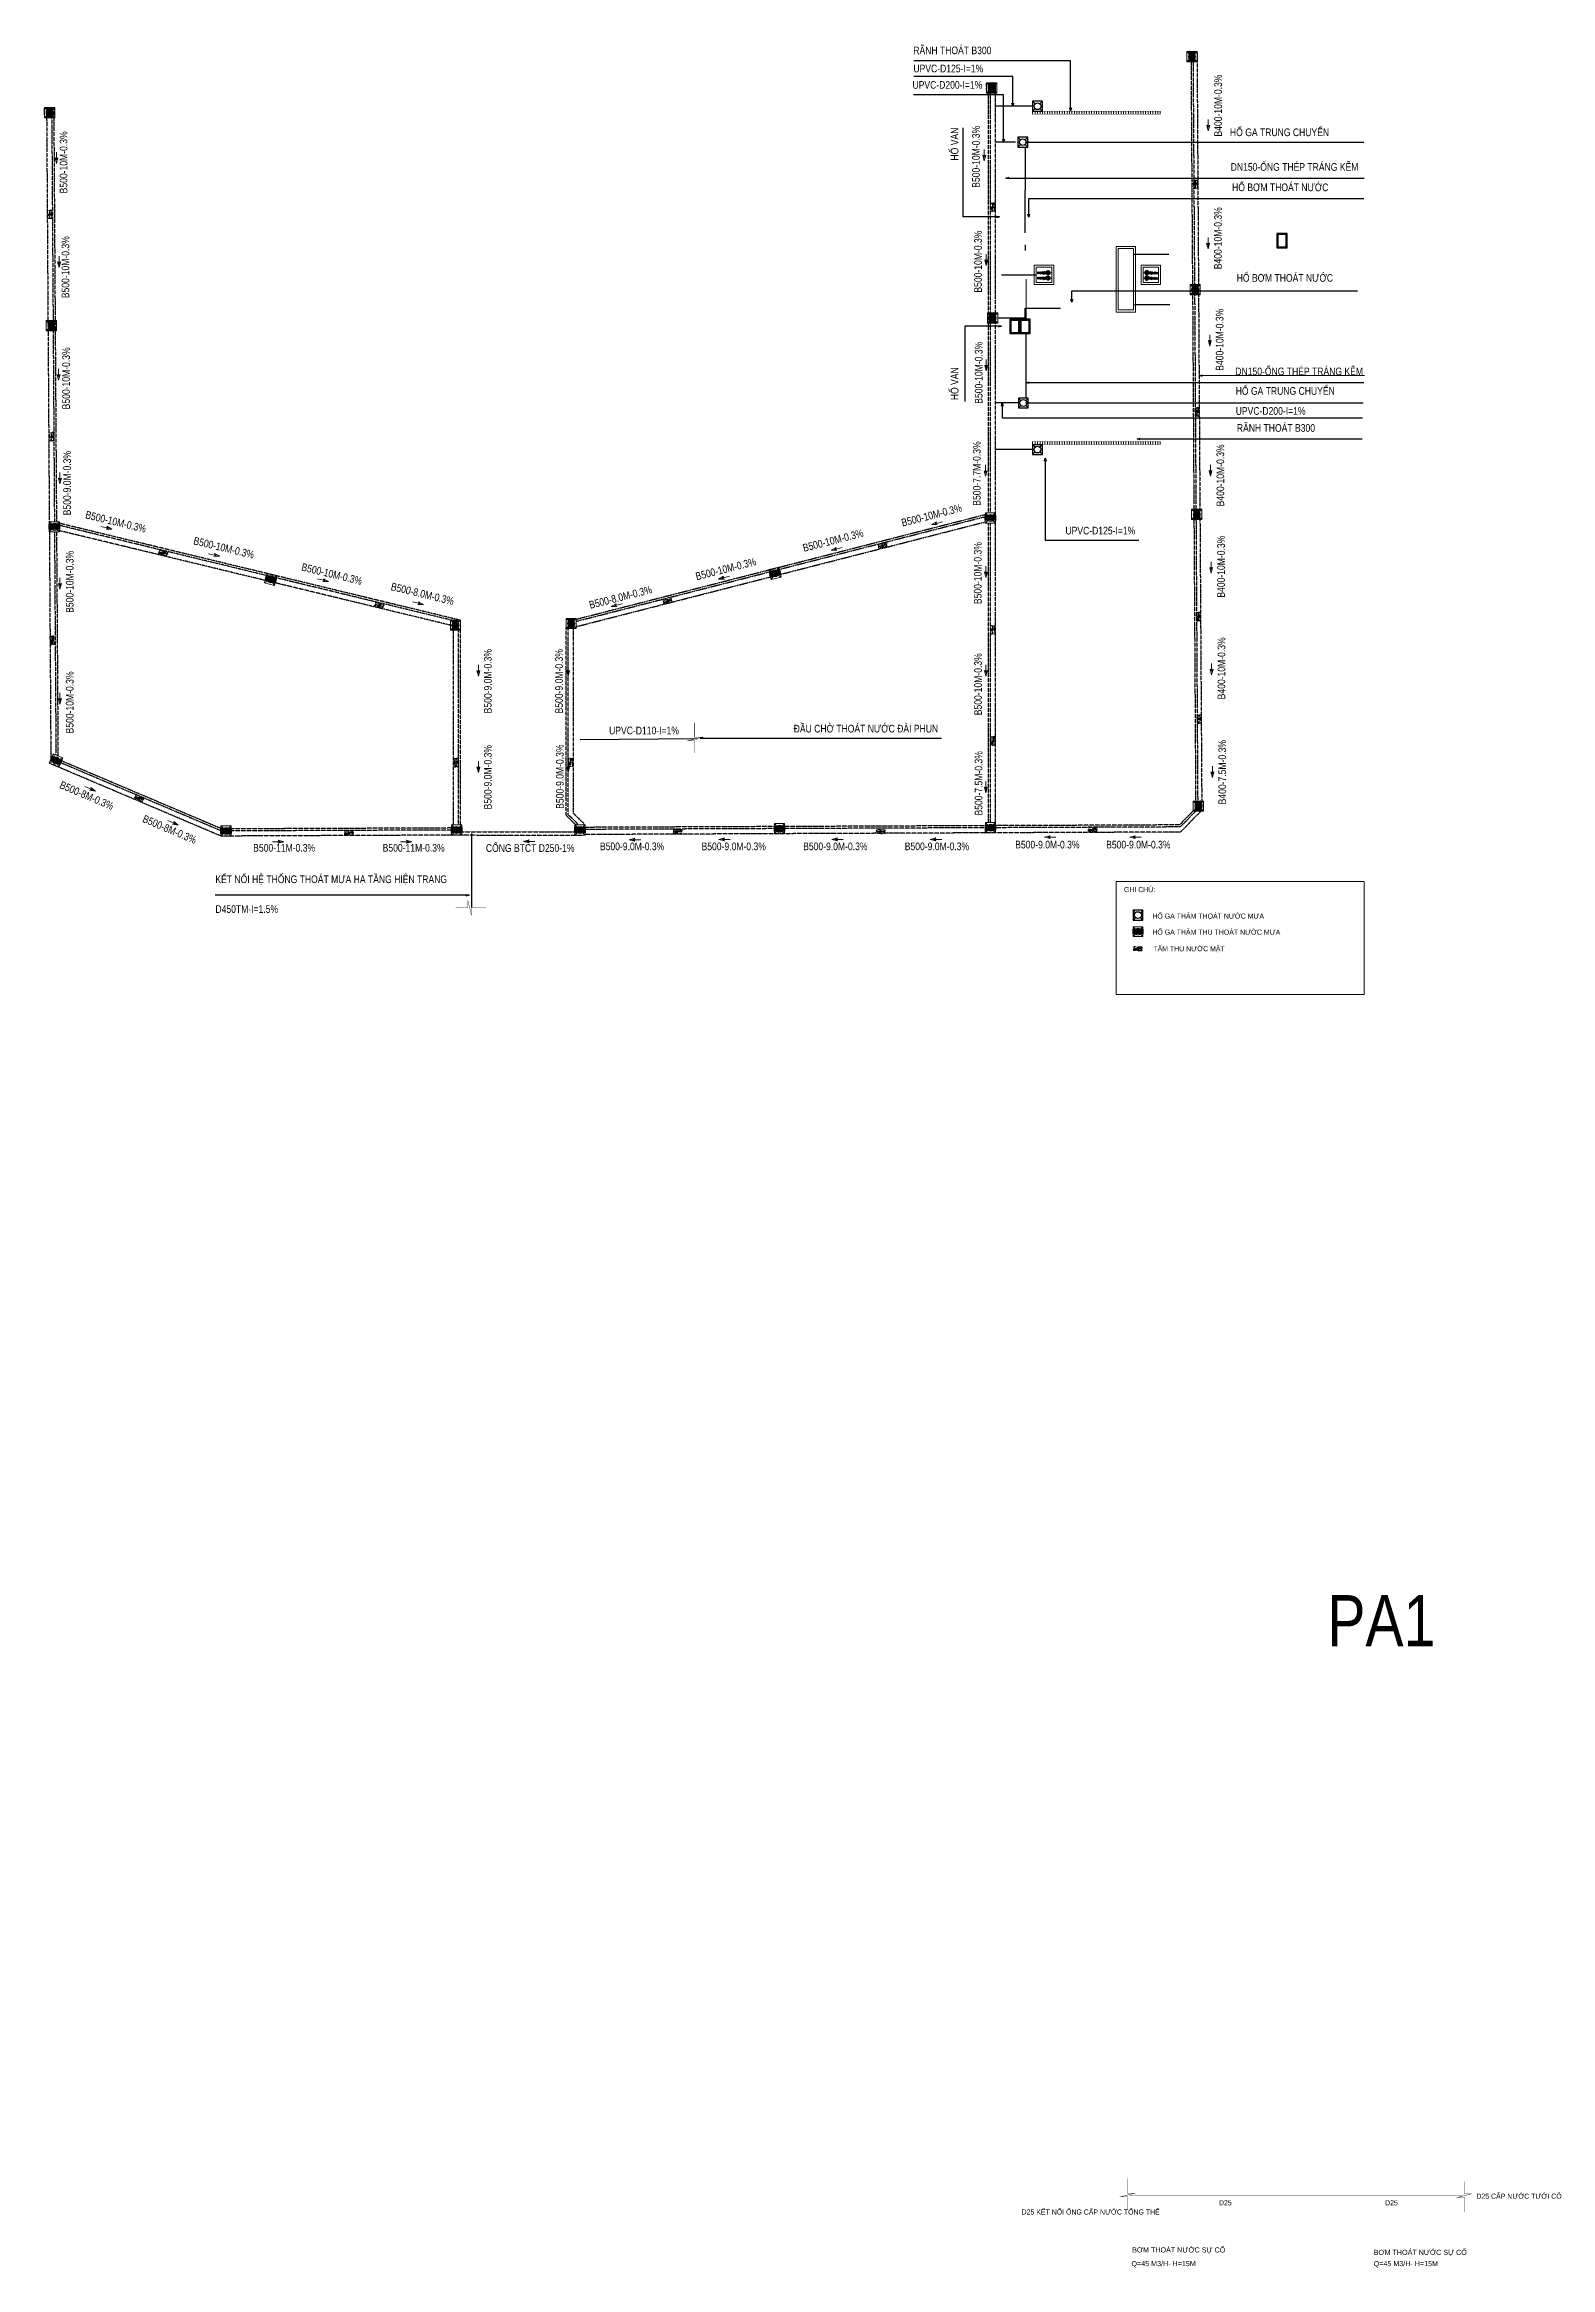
# Model space of a CAD drawing. Header units: millimetres. Extents: x -294625 to 2136527, y -251383 to 128331.
# Drawn here: x 1989310 to 2136527, y -225551 to -8288 of the extents above; entities that cross this region are included whole.
import ezdxf
from ezdxf.enums import TextEntityAlignment as Align
from ezdxf.lldxf.tags import DXFTag

# ---------------------------------------------------------------- set-up
doc = ezdxf.new("R2010")
doc.units = ezdxf.units.MM
for name, pattern in [('CENTER', [3, 1.5, -0.5, 0.5, -0.5]), ('CONTINOUS', [0]), ('DIVIDEX2', [2.5, 1, -0.5, 0, -0.5, 0, -0.5]), ('DIVIDEX22', [1.25, 0.625, -0.25, 0, -0.125, 0, -0.25]), ('XREF MB TANG 1$0$HIDDEN', [9.525, 6.35, -3.175])]:
    doc.linetypes.add(name, pattern=pattern)
for name, color, linetype, lineweight in [('0-4', 250, 'Continuous', 5), ('00-N-4-NUOC LANH', 4, 'NU-NUOC LANH', 40), ('00-N-7-THIET BI', 7, 'CONTINOUS', 20), ('00-N-GHI CHU', 7, 'Continuous', 9), ('00-N-TEXT', 7, 'CONTINOUS', 9), ('01. CẤP NƯỚC LẠNH', 5, 'Continuous', 9), ('1.Tuong', 251, 'Continuous', 35), ('ICE-BP', 4, 'Continuous', 25), ('ICE-CENTER', 8, 'CENTER', 0), ('ICE-WALL', 3, 'Continuous', 25), ('N1.6-NM', 3, 'DIVIDEX22', 30), ('N2-PK-TB', 2, 'Continuous', 20), ('N3-NOTE', 11, 'Continuous', 13), ('N4-OTHER1', 143, 'CONTINOUS', 15)]:
    doc.layers.add(name, color=color, linetype=linetype, lineweight=lineweight)
for name, color, linetype in [('1TM', 5, 'DIVIDEX2'), ('H-N-FITTING-35', 2, 'Continuous'), ('ICE-CEN', 8, 'CENTER'), ('N-4CAP LANH', 4, 'Continuous'), ('ống thoát mưa', 5, 'TM')]:
    doc.layers.add(name, color=color, linetype=linetype)
doc.styles.add('NU-ARIAL', font='arial.ttf')
doc.styles.add('P-ARIAL', font='arial.ttf', dxfattribs={"height": 3})
doc.styles.add('P-VNTIMEH', font='vntimeh.shx', dxfattribs={"width": 0.75, "height": 300})
doc.styles.get("Standard").update_dxf_attribs({"font": 'arialbd.ttf'})
doc.styles.add('TXT', font='txt.shx')
tags = doc.linetypes.add('NU-NUOC LANH', pattern='A,0.6,-0.4,["CW",TXT,S=0.2,R=0,X=-0.25,Y=-0.1],-0.25', length=1.25).pattern_tags.tags
tags[6] = DXFTag(74, 10)
tags = doc.linetypes.add('TM', pattern='A,795.088449,-59.671033,["TM",Standard,S=298.800421,R=0,X=0,Y=-149.400211],-682.892341,795.088449', length=2332.740272).pattern_tags.tags
tags[6] = DXFTag(74, 10)
doc.dimstyles.new('N-NOTE', dxfattribs={"dimtxt": 200, "dimasz": 30, "dimexe": 50, "dimexo": 50, "dimgap": 100, "dimtad": 1, "dimdec": 0, "dimdsep": 46, "dimtxsty": 'P-VNTIMEH', "dimblk": 'OPEN30', "dimcen": 0, "dimse1": 1, "dimse2": 1, "dimclrd": 256, "dimclre": 7, "dimclrt": 256, "dimadec": 0, "dimazin": 0, "dimtfac": 1, "dimtdec": 0, "dimtix": 1, "dimtmove": 2, "dimatfit": 3, "dimldrblk": 'OPEN30', "dimfxl": 1, "dimtolj": 1, "dimtzin": 0, "dimarcsym": 0})

msp = doc.modelspace()

# ---------------------------------------------------------------- texts
at = {"layer": '00-N-TEXT', "color": 2, "style": 'NU-ARIAL', "width": 0.85}
msp.add_text('GHI CHÚ:', height=500, dxfattribs=at).set_placement((2094826.6, -90881), align=Align.MIDDLE_LEFT)
at = {"layer": '00-N-TEXT', "color": 7, "style": 'NU-ARIAL', "width": 0.85}
for s, p in [('HỐ GA THĂM THOÁT NƯỚC MƯA', (2097608, -93474.9)), ('HỐ GA THĂM THU THOÁT NƯỚC MƯA', (2097608, -95042.7)), ('TẤM THU NƯỚC MẶT', (2097704.4, -96662.8))]:
    msp.add_text(s, height=500, dxfattribs=at).set_placement(p, align=Align.MIDDLE_LEFT)
for s, p in [('D25 ', (2104114.7, -219470.3)), ('D25 ', (2120354, -219470.3)), ('D25 CẤP NƯỚC TƯỚI CỎ', (2129278.5, -218831.4)), ('D25 KẾT NỐI ỐNG CẤP NƯỚC TỔNG THỂ', (2084822.3, -220372.9))]:
    msp.add_text(s, height=500, dxfattribs=at).set_placement(p)
at = {"layer": '00-N-TEXT', "color": 2, "style": 'P-ARIAL'}
for s, p in [('BƠM THOÁT NƯỚC SỰ CỐ', (2095631, -224078.8)), ('BƠM THOÁT NƯỚC SỰ CỐ', (2119239.3, -224318.2)), ('Q=45 M3/H- H=15M', (2095561.8, -225414)), ('Q=45 M3/H- H=15M', (2119239.3, -225414))]:
    msp.add_text(s, height=500, dxfattribs=at).set_placement(p)
at = {"layer": '00-N-TEXT', "color": 2, "attachment_point": 3, "line_spacing_factor": 0.8, "style": 'P-ARIAL'}
for s, width, insert, char_height in [('{\\W0.8;RÃNH THOÁT B300}', 7953.114, (2081875.4, -8494.6), 750), ('{\\W0.8;UPVC-D125-I=1%}', 18303.5, (2081072.4, -10262.2), 750), ('{\\W0.8;UPVC-D200-I=1%}', 18303.5, (2080982.2, -11864.3), 750), ('{\\W0.8;HỐ GA TRUNG CHUYỂN}', 18303.5, (2114878.7, -16496.5), 750), ('{\\W0.8;DN150-ỐNG THÉP TRÁNG KẼM}', 18303.5, (2117744.2, -19882.2), 750), ('{\\fArial|b0|i0|c0|p34;\\W0.8;HỐ BƠM THOÁT NƯỚC}', 18303.5, (2114814.8, -21874.9), 750), ('{\\fArial|b0|i0|c0|p34;\\W0.8;HỐ BƠM THOÁT NƯỚC}', 18303.5, (2115265.5, -30728.8), 750), ('{\\W0.8;DN150-ỐNG THÉP TRÁNG KẼM}', 18303.5, (2118194.9, -39867.2), 750), ('{\\W0.8;HỐ GA TRUNG CHUYỂN}', 18303.5, (2115436.2, -41774.9), 750), ('{\\W0.8;UPVC-D200-I=1%}', 18303.5, (2112577.9, -43732), 750), ('{\\W0.8;RÃNH THOÁT B300}', 7953.114, (2113504.7, -45391.6), 750), ('{\\W0.8;UPVC-D125-I=1%}', 18303.5, (2095932.7, -55424.6), 750), ('{\\fArial|b0|i0|c0|p34;\\W0.8;UPVC-D110-I=1%}', 18303.5, (2051328.6, -74960.6), 750), ('{\\fArial|b0|i0|c0|p34;\\W0.8;ĐẦU CHỜ THOÁT NƯỚC ĐÀI PHUN}', 18303.5, (2076666.8, -74777.8), 750), ('{\\fArial|b0|i0|c0|p34;\\W0.8;B500-11M-0.3%}', 18303.5, (2015768, -86427), 750), ('{\\fArial|b0|i0|c0|p34;\\W0.8;B500-11M-0.3%}', 18303.5, (2028427, -86427), 750), ('{\\W0.8;CỐNG BTCT D250-1%}', 18303.5, (2041121, -86446.4), 750), ('{\\fArial|b0|i0|c0|p34;\\W0.8;B500-9.0M-0.3%}', 18303.5, (2049895.9, -86283.5), 750), ('{\\fArial|b0|i0|c0|p34;\\W0.8;B500-9.0M-0.3%}', 18303.5, (2059827.9, -86285.8), 750), ('{\\fArial|b0|i0|c0|p34;\\W0.8;B500-9.0M-0.3%}', 18303.5, (2069759.9, -86283.5), 750), ('{\\fArial|b0|i0|c0|p34;\\W0.8;B500-9.0M-0.3%}', 18303.5, (2079692, -86282.5), 750), ('{\\fArial|b0|i0|c0|p34;\\W0.8;B500-9.0M-0.3%}', 18303.5, (2090485.5, -86111.8), 750), ('{\\fArial|b0|i0|c0|p34;\\W0.8;B500-9.0M-0.3%}', 18303.5, (2099377.2, -86111.8), 750), ('{\\fArial|b0|i0|c0|p34;\\W0.8;KẾT NỐI HỆ THỐNG THOÁT MƯA HẠ TẦNG HIỆN TRẠNG}', 23351.914, (2028662.1, -89497.2), 750), ('{\\fArial|b0|i0|c0|p34;\\W0.8;D450TM-I=1.5%}', 23351.914, (2012149.7, -92412.4), 750), ('{\\W0.8;PA1}', 18303.5, (2125264.4, -159836.1), 5000)]:
    msp.add_mtext_dynamic_manual_height_columns(s, width=width, gutter_width=5, heights=[0], dxfattribs=dict(at, insert=insert, char_height=char_height))
at = {"layer": '00-N-TEXT', "color": 2, "char_height": 750, "line_spacing_factor": 0.8, "style": 'P-ARIAL'}
for s, insert, attachment_point, rotation in [('{\\fArial|b0|i0|c0|p34;\\W0.8;B400-10M-0.3%}', (2103656.1, -11230.5), 3, 90), ('{\\fArial|b0|i0|c0|p34;\\W0.8;B500-10M-0.3%}', (1990800.2, -16784.3), 3, 90), ('{\\fArial|b0|i0|c0|p34;\\W0.8;HỐ VAN}', (2077898.1, -16418.8), 3, 90), ('{\\fArial|b0|i0|c0|p34;\\W0.8;B500-10M-0.3%}', (2079987.9, -16238.2), 3, 90), ('{\\fArial|b0|i0|c0|p34;\\W0.8;B400-10M-0.3%}', (2103641.6, -24197.3), 3, 90), ('{\\fArial|b0|i0|c0|p34;\\W0.8;B500-10M-0.3%}', (1990986.5, -27029.7), 3, 90), ('{\\fArial|b0|i0|c0|p34;\\W0.8;B500-10M-0.3%}', (2080189.3, -26483.7), 3, 90), ('{\\fArial|b0|i0|c0|p34;\\W0.8;B400-10M-0.3%}', (2103807.8, -34120.3), 3, 90), ('{\\fArial|b0|i0|c0|p34;\\W0.8;B500-10M-0.3%}', (1991051.8, -37892.6), 3, 90), ('{\\fArial|b0|i0|c0|p34;\\W0.8;B500-10M-0.3%}', (2080254.6, -37346.5), 3, 90), ('{\\fArial|b0|i0|c0|p34;\\W0.8;HỐ VAN}', (2077898.1, -43054.1), 1, 90), ('{\\fArial|b0|i0|c0|p34;\\W0.8;B500-7.7M-0.3%}', (2080067.4, -47079.7), 3, 90), ('{\\fArial|b0|i0|c0|p34;\\W0.8;B400-10M-0.3%}', (2103875.1, -47375.4), 3, 90), ('{\\fArial|b0|i0|c0|p34;\\W0.8;B500-9.0M-0.3%}', (1991146.6, -48014.9), 3, 90), ('{\\fArial|b0|i0|c0|p34;\\W0.8;B500-10M-0.3%}', (1999316, -55280.1), 3, 346.411187), ('{\\fArial|b0|i0|c0|p34;\\W0.8;B500-10M-0.3%}', (2078864.5, -53183.8), 3, 14.359925), ('{\\fArial|b0|i0|c0|p34;\\W0.8;B500-10M-0.3%}', (2009880.7, -57820.7), 3, 346.411187), ('{\\fArial|b0|i0|c0|p34;\\W0.8;B500-10M-0.3%}', (2069232.5, -55646.2), 3, 14.359925), ('{\\fArial|b0|i0|c0|p34;\\W0.8;B400-10M-0.3%}', (2103942.5, -56295), 3, 90), ('{\\fArial|b0|i0|c0|p34;\\W0.8;B500-10M-0.3%}', (1991405, -57782.1), 3, 90), ('{\\fArial|b0|i0|c0|p34;\\W0.8;B500-10M-0.3%}', (2058749.5, -58428.6), 3, 14.359925), ('{\\fArial|b0|i0|c0|p34;\\W0.8;B500-10M-0.3%}', (2080162.3, -56926.1), 3, 90), ('{\\fArial|b0|i0|c0|p34;\\W0.8;B500-10M-0.3%}', (2020434.3, -60384.8), 3, 346.411187), ('{\\fArial|b0|i0|c0|p34;\\W0.8;B500-8.0M-0.3%}', (2029405.1, -62353.7), 3, 346.411187), ('{\\fArial|b0|i0|c0|p34;\\W0.8;B500-8.0M-0.3%}', (2048572.3, -61161.9), 3, 14.359925), ('{\\fArial|b0|i0|c0|p34;\\W0.8;B400-10M-0.3%}', (2103979.9, -66233.4), 3, 90), ('{\\fArial|b0|i0|c0|p34;\\W0.8;B500-9.0M-0.3%}', (2032274.8, -67370.5), 3, 90), ('{\\fArial|b0|i0|c0|p34;\\W0.8;B500-9.0M-0.3%}', (2039232.2, -67380.2), 3, 90), ('{\\fArial|b0|i0|c0|p34;\\W0.8;B500-10M-0.3%}', (2080189.3, -67788.9), 3, 90), ('{\\fArial|b0|i0|c0|p34;\\W0.8;B500-10M-0.3%}', (1991405, -69565.1), 3, 90), ('{\\fArial|b0|i0|c0|p34;\\W0.8;B500-9.0M-0.3%}', (2032274.8, -76757.2), 3, 90), ('{\\fArial|b0|i0|c0|p34;\\W0.8;B500-9.0M-0.3%}', (2039313.6, -76704.4), 3, 90), ('{\\fArial|b0|i0|c0|p34;\\W0.8;B500-7.5M-0.3%}', (2080243.6, -77355.9), 3, 90), ('{\\fArial|b0|i0|c0|p34;\\W0.8;B400-7.5M-0.3%}', (2104061.7, -76265.5), 3, 90), ('{\\fArial|b0|i0|c0|p34;\\W0.8;B500-8M-0.3%}', (1996160.5, -82430.4), 3, 337.005615), ('{\\fArial|b0|i0|c0|p34;\\W0.8;B500-8M-0.3%}', (2004265.2, -85742.6), 3, 337.005615)]:
    msp.add_mtext_dynamic_manual_height_columns(s, width=18303.5, gutter_width=5, heights=[0], dxfattribs=dict(at, insert=insert, attachment_point=attachment_point, rotation=rotation))

# ---------------------------------------------------------------- blocks, each defined once
blk = doc.blocks.new('A$C2639329B')
at = {"layer": '00-N-GHI CHU', "color": 232}
for p, q in [((504, 0), (-1020, 0)), ((1288, 0), (146, 294)), ((146, 294), (504, 0)), ((1288, 0), (146, -294)), ((146, -294), (504, 0))]:
    blk.add_line(p, q, dxfattribs=at)
blk.add_solid([(504, 0), (1288, 0), (146, 294)], dxfattribs=at)
blk = doc.blocks.new('_Open30')
at = {"color": 0, "linetype": 'ByBlock', "lineweight": -2}
for p, q in [((-1, 0.27), (0, 0)), ((0, 0), (-1, -0.27)), ((0, 0), (-1, 0))]:
    blk.add_line(p, q, dxfattribs=at)
blk = doc.blocks.new('XREF MB TANG 1$0$A$C3E3424CB')
at = {"color": 4, "linetype": 'Continuous'}
for p, q in [((-1855, -141), (-55, -141)), ((-1855, -461), (-1855, -141)), ((-1855, -621), (-1855, -941)), ((-1855, -941), (-55, -941)), ((-55, -461), (-55, -141)), ((-55, -621), (-55, -941))]:
    blk.add_line(p, q, dxfattribs=at)
at = {"color": 144, "linetype": 'Continuous'}
for p, q in [((-1840, -201), (-1840, -456)), ((-1840, -881), (-1840, -626)), ((-1820, -181), (-1780, -181)), ((-1820, -901), (-1780, -901)), ((-1800, -496), (-1780, -496)), ((-1800, -586), (-1780, -586)), ((-1760, -201), (-1760, -476)), ((-1760, -881), (-1760, -606)), ((-1720, -201), (-1720, -481)), ((-1720, -881), (-1720, -601)), ((-1700, -181), (-1660, -181)), ((-1700, -501), (-1660, -501)), ((-1700, -581), (-1660, -581)), ((-1700, -901), (-1660, -901)), ((-1640, -201), (-1640, -481)), ((-1640, -881), (-1640, -601)), ((-1600, -201), (-1600, -481)), ((-1600, -881), (-1600, -601)), ((-1580, -181), (-1540, -181)), ((-1580, -501), (-1540, -501)), ((-1580, -581), (-1540, -581)), ((-1580, -901), (-1540, -901)), ((-1520, -201), (-1520, -481)), ((-1520, -881), (-1520, -601)), ((-1480, -201), (-1480, -481)), ((-1480, -881), (-1480, -601)), ((-1460, -181), (-1420, -181)), ((-1460, -501), (-1420, -501)), ((-1460, -581), (-1420, -581)), ((-1460, -901), (-1420, -901)), ((-1400, -201), (-1400, -481)), ((-1400, -881), (-1400, -601)), ((-1360, -201), (-1360, -481)), ((-1360, -881), (-1360, -601)), ((-1340, -181), (-1300, -181)), ((-1340, -501), (-1300, -501)), ((-1340, -581), (-1300, -581)), ((-1340, -901), (-1300, -901)), ((-1280, -201), (-1280, -481)), ((-1280, -881), (-1280, -601)), ((-1240, -201), (-1240, -481)), ((-1240, -881), (-1240, -601)), ((-1220, -181), (-1180, -181)), ((-1220, -501), (-1180, -501)), ((-1220, -581), (-1180, -581)), ((-1220, -901), (-1180, -901)), ((-1160, -201), (-1160, -481)), ((-1160, -881), (-1160, -601)), ((-1120, -201), (-1120, -481)), ((-1120, -881), (-1120, -601)), ((-1100, -181), (-1060, -181)), ((-1100, -501), (-1060, -501)), ((-1100, -581), (-1060, -581)), ((-1100, -901), (-1060, -901)), ((-1040, -201), (-1040, -481)), ((-1040, -881), (-1040, -601)), ((-1000, -201), (-1000, -481)), ((-1000, -881), (-1000, -601)), ((-980, -181), (-940, -181)), ((-980, -501), (-940, -501)), ((-980, -581), (-940, -581)), ((-980, -901), (-940, -901)), ((-920, -201), (-920, -481)), ((-920, -881), (-920, -601)), ((-880, -201), (-880, -481)), ((-880, -881), (-880, -601)), ((-860, -181), (-820, -181)), ((-860, -501), (-820, -501)), ((-860, -581), (-820, -581)), ((-860, -901), (-820, -901)), ((-800, -201), (-800, -481)), ((-800, -881), (-800, -601)), ((-760, -201), (-760, -481)), ((-760, -881), (-760, -601)), ((-740, -181), (-700, -181)), ((-740, -501), (-700, -501)), ((-740, -581), (-700, -581)), ((-740, -901), (-700, -901)), ((-680, -201), (-680, -481)), ((-680, -881), (-680, -601)), ((-640, -201), (-640, -481)), ((-640, -881), (-640, -601)), ((-620, -181), (-580, -181)), ((-620, -501), (-580, -501)), ((-620, -581), (-580, -581)), ((-620, -901), (-580, -901)), ((-560, -201), (-560, -481)), ((-560, -881), (-560, -601)), ((-520, -201), (-520, -481)), ((-520, -881), (-520, -601)), ((-500, -181), (-460, -181)), ((-500, -501), (-460, -501)), ((-500, -581), (-460, -581)), ((-500, -901), (-460, -901)), ((-440, -201), (-440, -481)), ((-440, -881), (-440, -601)), ((-400, -201), (-400, -481)), ((-400, -881), (-400, -601)), ((-380, -181), (-340, -181)), ((-380, -501), (-340, -501)), ((-380, -581), (-340, -581)), ((-380, -901), (-340, -901)), ((-320, -201), (-320, -481)), ((-320, -881), (-320, -601)), ((-280, -201), (-280, -481)), ((-280, -881), (-280, -601)), ((-260, -181), (-220, -181)), ((-260, -501), (-220, -501)), ((-260, -581), (-220, -581)), ((-260, -901), (-220, -901)), ((-200, -201), (-200, -481)), ((-200, -881), (-200, -601)), ((-160, -201), (-160, -476)), ((-160, -881), (-160, -606)), ((-100, -181), (-140, -181)), ((-120, -496), (-140, -496)), ((-120, -586), (-140, -586)), ((-100, -901), (-140, -901)), ((-80, -201), (-80, -456)), ((-80, -881), (-80, -626))]:
    blk.add_line(p, q, dxfattribs=at)
for points in [[(40, -1030), (40, -30), (-1960, -30), (-1960, -1030)], [(-40, -950), (-40, -110), (-1880, -110), (-1880, -950)]]:
    blk.add_lwpolyline(points, close=True)
at = {"color": 4, "ltscale": 0.4}
for centre in [(-1917, -120), (-1917, -952), (-1869, -71), (-1869, -1001), (-40, -71), (-40, -1001), (9, -120), (9, -952)]:
    blk.add_circle(centre, 15, dxfattribs=at)
at = {"color": 4, "linetype": 'Continuous'}
for centre, radius, start, end in [((-1775, -461), 80, 180, 237.3631), ((-1775, -621), 80, 122.6369, 180), ((-1826, -541), 15, 302.6369, 57.3631), ((-84, -541), 15, 122.6369, 237.3631), ((-135, -461), 80, 302.6369, 0), ((-135, -621), 80, 0, 57.3631)]:
    blk.add_arc(centre, radius, start, end, dxfattribs=at)
at = {"color": 144, "linetype": 'Continuous'}
for centre, radius, start, end in [((-1820, -201), 20, 90, 180), ((-1800, -456), 40, 180, 270), ((-1800, -626), 40, 90, 180), ((-1820, -881), 20, 180, 270), ((-1780, -201), 20, 0, 90), ((-1780, -476), 20, 270, 0), ((-1780, -606), 20, 0, 90), ((-1780, -881), 20, 270, 0), ((-1700, -201), 20, 90, 180), ((-1700, -481), 20, 180, 270), ((-1700, -601), 20, 90, 180), ((-1700, -881), 20, 180, 270), ((-1660, -201), 20, 0, 90), ((-1660, -481), 20, 270, 0), ((-1660, -601), 20, 0, 90), ((-1660, -881), 20, 270, 0), ((-1580, -201), 20, 90, 180), ((-1580, -481), 20, 180, 270), ((-1580, -601), 20, 90, 180), ((-1580, -881), 20, 180, 270), ((-1540, -201), 20, 0, 90), ((-1540, -481), 20, 270, 0), ((-1540, -601), 20, 0, 90), ((-1540, -881), 20, 270, 0), ((-1460, -201), 20, 90, 180), ((-1460, -481), 20, 180, 270), ((-1460, -601), 20, 90, 180), ((-1460, -881), 20, 180, 270), ((-1420, -201), 20, 0, 90), ((-1420, -481), 20, 270, 0), ((-1420, -601), 20, 0, 90), ((-1420, -881), 20, 270, 0), ((-1340, -201), 20, 90, 180), ((-1340, -481), 20, 180, 270), ((-1340, -601), 20, 90, 180), ((-1340, -881), 20, 180, 270), ((-1300, -201), 20, 0, 90), ((-1300, -481), 20, 270, 0), ((-1300, -601), 20, 0, 90), ((-1300, -881), 20, 270, 0), ((-1220, -201), 20, 90, 180), ((-1220, -481), 20, 180, 270), ((-1220, -601), 20, 90, 180), ((-1220, -881), 20, 180, 270), ((-1180, -201), 20, 0, 90), ((-1180, -481), 20, 270, 0), ((-1180, -601), 20, 0, 90), ((-1180, -881), 20, 270, 0), ((-1100, -201), 20, 90, 180), ((-1100, -481), 20, 180, 270), ((-1100, -601), 20, 90, 180), ((-1100, -881), 20, 180, 270), ((-1060, -201), 20, 0, 90), ((-1060, -481), 20, 270, 0), ((-1060, -601), 20, 0, 90), ((-1060, -881), 20, 270, 0), ((-980, -201), 20, 90, 180), ((-980, -481), 20, 180, 270), ((-980, -601), 20, 90, 180), ((-980, -881), 20, 180, 270), ((-940, -201), 20, 0, 90), ((-940, -481), 20, 270, 0), ((-940, -601), 20, 0, 90), ((-940, -881), 20, 270, 0), ((-860, -201), 20, 90, 180), ((-860, -481), 20, 180, 270), ((-860, -601), 20, 90, 180), ((-860, -881), 20, 180, 270), ((-820, -201), 20, 0, 90), ((-820, -481), 20, 270, 0), ((-820, -601), 20, 0, 90), ((-820, -881), 20, 270, 0), ((-740, -201), 20, 90, 180), ((-740, -481), 20, 180, 270), ((-740, -601), 20, 90, 180), ((-740, -881), 20, 180, 270), ((-700, -201), 20, 0, 90), ((-700, -481), 20, 270, 0), ((-700, -601), 20, 0, 90), ((-700, -881), 20, 270, 0), ((-620, -201), 20, 90, 180), ((-620, -481), 20, 180, 270), ((-620, -601), 20, 90, 180), ((-620, -881), 20, 180, 270), ((-580, -201), 20, 0, 90), ((-580, -481), 20, 270, 0), ((-580, -601), 20, 0, 90), ((-580, -881), 20, 270, 0), ((-500, -201), 20, 90, 180), ((-500, -481), 20, 180, 270), ((-500, -601), 20, 90, 180), ((-500, -881), 20, 180, 270), ((-460, -201), 20, 0, 90), ((-460, -481), 20, 270, 0), ((-460, -601), 20, 0, 90), ((-460, -881), 20, 270, 0), ((-380, -201), 20, 90, 180), ((-380, -481), 20, 180, 270), ((-380, -601), 20, 90, 180), ((-380, -881), 20, 180, 270), ((-340, -201), 20, 0, 90), ((-340, -481), 20, 270, 0), ((-340, -601), 20, 0, 90), ((-340, -881), 20, 270, 0), ((-260, -201), 20, 90, 180), ((-260, -481), 20, 180, 270), ((-260, -601), 20, 90, 180), ((-260, -881), 20, 180, 270), ((-220, -201), 20, 0, 90), ((-220, -481), 20, 270, 0), ((-220, -601), 20, 0, 90), ((-220, -881), 20, 270, 0), ((-140, -201), 20, 90, 180), ((-140, -476), 20, 180, 270), ((-140, -606), 20, 90, 180), ((-140, -881), 20, 180, 270), ((-120, -456), 40, 270, 0), ((-120, -626), 40, 0, 90), ((-100, -201), 20, 0, 90), ((-100, -881), 20, 270, 0)]:
    blk.add_arc(centre, radius, start, end, dxfattribs=at)
blk = doc.blocks.new('ga3')
for p, q in [((-500, 500), (-245, 245)), ((-500, -500), (-500, 500)), ((-500, 500), (500, 500)), ((245, 245), (500, 500)), ((500, 500), (500, -500)), ((-500, -500), (-245, -245)), ((500, -500), (-500, -500)), ((245, -245), (500, -500))]:
    blk.add_line(p, q)
blk.add_circle((0, 0), 346)
at = {"layer": 'N-4CAP LANH', "linetype": 'XREF MB TANG 1$0$HIDDEN', "ltscale": 30, "xscale": 0.5, "yscale": 0.5, "zscale": 0.5, "rotation": 180}
blk.add_blockref('XREF MB TANG 1$0$A$C3E3424CB', (-480, -251), dxfattribs=at)
blk = doc.blocks.new('A$C33295B18')
blk.add_line((1720, 407), (0, 407))
for points in [[(48, 759), (48, 455), (812, 455), (812, 759)], [(48, 55), (48, 359), (812, 359), (812, 55)], [(1672, 759), (1672, 455), (908, 455), (908, 759)], [(1672, 55), (1672, 359), (908, 359), (908, 55)]]:
    blk.add_lwpolyline(points, close=True)
at = {"layer": '1.Tuong', "color": 2, "const_width": 40}
for points in [[(1720, 807), (0, 807), (0, 7), (1720, 7), (1720, 807)], [(1720, 407), (0, 407)], [(860, 7), (860, 807)]]:
    blk.add_lwpolyline(points, dxfattribs=at)
blk = doc.blocks.new('*U69')
at = {"layer": 'N4-OTHER1'}
blk.add_line((0, 150), (0, -150), dxfattribs=at)
blk = doc.blocks.new('*U70')
at = {"layer": 'N4-OTHER1', "color": 0, "linetype": 'ByBlock', "lineweight": -2, "transparency": 16777216}
for p in [(0, 0), (240, 0), (480, 0), (720, 0), (960, 0), (1200, 0), (1440, 0), (1680, 0), (1920, 0), (2160, 0), (2400, 0), (2640, 0), (2880, 0), (3120, 0), (3360, 0), (3600, 0), (3840, 0), (4080, 0), (4320, 0), (4560, 0), (4800, 0), (5040, 0), (5280, 0), (5520, 0), (5760, 0), (6000, 0), (6240, 0), (6480, 0), (6720, 0), (6960, 0), (7200, 0), (7440, 0), (7680, 0), (7920, 0), (8160, 0), (8400, 0), (8640, 0), (8880, 0), (9120, 0), (9360, 0), (9600, 0), (9840, 0), (10080, 0), (10320, 0), (10560, 0), (10800, 0), (11040, 0), (11280, 0), (11520, 0), (11760, 0), (12000, 0), (12240, 0), (12480, 0)]:
    blk.add_blockref('*U69', p, dxfattribs=at)
blk = doc.blocks.new('*U71')
at = {"layer": 'N4-OTHER1'}
blk.add_line((0, 150), (0, -150), dxfattribs=at)
blk = doc.blocks.new('*U72')
at = {"layer": 'N4-OTHER1', "color": 0, "linetype": 'ByBlock', "lineweight": -2, "transparency": 16777216}
for p in [(0, 0), (240, 0), (480, 0), (720, 0), (960, 0), (1200, 0), (1440, 0), (1680, 0), (1920, 0), (2160, 0), (2400, 0), (2640, 0), (2880, 0), (3120, 0), (3360, 0), (3600, 0), (3840, 0), (4080, 0), (4320, 0), (4560, 0), (4800, 0), (5040, 0), (5280, 0), (5520, 0), (5760, 0), (6000, 0), (6240, 0), (6480, 0), (6720, 0), (6960, 0), (7200, 0), (7440, 0), (7680, 0), (7920, 0), (8160, 0), (8400, 0), (8640, 0), (8880, 0), (9120, 0), (9360, 0), (9600, 0), (9840, 0), (10080, 0), (10320, 0), (10560, 0), (10800, 0), (11040, 0), (11280, 0), (11520, 0), (11760, 0), (12000, 0), (12240, 0), (12480, 0)]:
    blk.add_blockref('*U71', p, dxfattribs=at)
blk = doc.blocks.new('N-HOGGAMUA')
at = {"layer": 'N2-PK-TB'}
for points in [[(-317, -317), (317, -317), (317, 317), (-317, 317)], [(-250, -250), (250, -250), (250, 250), (-250, 250)]]:
    blk.add_lwpolyline(points, close=True, dxfattribs=at)
blk = doc.blocks.new('WPP')
at = {"layer": 'H-N-FITTING-35', "ltscale": 1000}
for p, q in [((137724, -19113, 5), (137723, -19160, 5)), ((137723, -19160, 5), (137729, -19205, 5)), ((137734, -19066, 5), (137724, -19112, 5)), ((137729, -19204, 5), (137744, -19248, 5)), ((137752, -19022, 5), (137734, -19066, 5)), ((137744, -19248, 5), (137765, -19290, 5)), ((137774, -18987, 5), (137752, -19022, 5)), ((137756, -19129, 5), (137755, -19159, 5)), ((137756, -19129, 5), (137755, -19159, 5)), ((137756, -19129, 5), (137755, -19159, 5)), ((137755, -19159, 5), (137756, -19190, 5)), ((137755, -19159, 5), (137756, -19190, 5)), ((137755, -19159, 5), (137756, -19190, 5)), ((137763, -19098, 5), (137756, -19129, 5)), ((137763, -19098, 5), (137756, -19129, 5)), ((137763, -19098, 5), (137756, -19129, 5)), ((137756, -19190, 5), (137763, -19221, 5)), ((137756, -19190, 5), (137763, -19221, 5)), ((137756, -19190, 5), (137763, -19221, 5)), ((137761, -19151, 5), (137758, -19159, 5)), ((137758, -19159, 5), (137761, -19167, 5)), ((137768, -19146, 5), (137761, -19151, 5)), ((137761, -19167, 5), (137768, -19172, 5)), ((137773, -19071, 5), (137763, -19098, 5)), ((137773, -19071, 5), (137763, -19098, 5)), ((137773, -19071, 5), (137763, -19098, 5)), ((137763, -19221, 5), (137773, -19250, 5)), ((137763, -19221, 5), (137773, -19250, 5)), ((137763, -19221, 5), (137773, -19250, 5)), ((137765, -19290, 5), (137792, -19324, 5)), ((137776, -19146, 5), (137768, -19146, 5)), ((137768, -19172, 5), (137776, -19172, 5)), ((137787, -19041, 5), (137773, -19071, 5)), ((137787, -19041, 5), (137773, -19071, 5)), ((137787, -19041, 5), (137773, -19071, 5)), ((137773, -19250, 5), (137787, -19275, 5)), ((137773, -19250, 5), (137787, -19275, 5)), ((137773, -19250, 5), (137787, -19275, 5)), ((137802, -18954, 5), (137774, -18987, 5)), ((137781, -19116, 5), (137776, -19145, 5)), ((137776, -19145, 5), (137776, -19174, 5)), ((137776, -19174, 5), (137781, -19203, 5)), ((137789, -19088, 5), (137781, -19116, 5)), ((137781, -19203, 5), (137789, -19230, 5)), ((137803, -19017, 5), (137787, -19041, 5)), ((137803, -19017, 5), (137787, -19041, 5)), ((137803, -19017, 5), (137787, -19041, 5)), ((137792, -19146, 5), (137787, -19159, 5)), ((137787, -19159, 5), (137792, -19172, 5)), ((137787, -19275, 5), (137803, -19301, 5)), ((137787, -19275, 5), (137803, -19301, 5)), ((137787, -19275, 5), (137803, -19301, 5)), ((137800, -19061, 5), (137789, -19088, 5)), ((137789, -19230, 5), (137800, -19258, 5)), ((137802, -19137, 5), (137792, -19146, 5)), ((137792, -19172, 5), (137802, -19182, 5)), ((137792, -19324, 5), (137824, -19355, 5)), ((137798, -19225, 5), (137795, -19234, 5)), ((137795, -19234, 5), (137798, -19240, 5)), ((137803, -19221, 5), (137798, -19225, 5)), ((137803, -19222, 5), (137798, -19229, 5)), ((137798, -19229, 5), (137798, -19237, 5)), ((137798, -19237, 5), (137803, -19243, 5)), ((137798, -19240, 5), (137803, -19246, 5)), ((137815, -19037, 5), (137800, -19061, 5)), ((137800, -19258, 5), (137815, -19282, 5)), ((137834, -18927, 5), (137802, -18954, 5)), ((137805, -19119, 5), (137802, -19125, 5)), ((137802, -19193, 5), (137802, -19125, 5)), ((137802, -19193, 5), (137805, -19200, 5)), ((137824, -18993, 5), (137803, -19017, 5)), ((137824, -18993, 5), (137803, -19017, 5)), ((137824, -18993, 5), (137803, -19017, 5)), ((137810, -19219, 5), (137803, -19221, 5)), ((137810, -19221, 5), (137803, -19222, 5)), ((137803, -19243, 5), (137810, -19246, 5)), ((137803, -19246, 5), (137810, -19248, 5)), ((137803, -19301, 5), (137824, -19324, 5)), ((137803, -19301, 5), (137824, -19324, 5)), ((137803, -19301, 5), (137824, -19324, 5)), ((137811, -19116, 5), (137805, -19119, 5)), ((137805, -19200, 5), (137811, -19203, 5)), ((137868, -19825, 5), (137807, -19849, 5)), ((137807, -19891, 5), (137807, -19849, 5)), ((137828, -19891, 5), (137807, -19891, 5)), ((137818, -19221, 5), (137810, -19219, 5)), ((137818, -19222, 5), (137810, -19221, 5)), ((137810, -19246, 5), (137818, -19243, 5)), ((137810, -19248, 5), (137818, -19246, 5)), ((137819, -19119, 5), (137811, -19116, 5)), ((137811, -19203, 5), (137819, -19200, 5)), ((137834, -19012, 5), (137815, -19037, 5)), ((137815, -19282, 5), (137834, -19305, 5)), ((137826, -19090, 5), (137816, -19117, 5)), ((137816, -19201, 5), (137826, -19227, 5)), ((137823, -19225, 5), (137818, -19221, 5)), ((137823, -19229, 5), (137818, -19222, 5)), ((137818, -19243, 5), (137823, -19237, 5)), ((137818, -19246, 5), (137823, -19240, 5)), ((137824, -19356, 5), (137818, -19350, 5)), ((137821, -19125, 5), (137819, -19119, 5)), ((137819, -19200, 5), (137821, -19193, 5)), ((137832, -19091, 5), (137821, -19129, 5)), ((137821, -19193, 5), (137821, -19125, 5)), ((137821, -19129, 5), (137821, -19129, 5)), ((137821, -19129, 5), (137821, -19129, 5)), ((137832, -19146, 5), (137821, -19137, 5)), ((137821, -19182, 5), (137832, -19172, 5)), ((137821, -19190, 5), (137821, -19190, 5)), ((137821, -19190, 5), (137821, -19190, 5)), ((137821, -19190, 5), (137827, -19216, 5)), ((137824, -19234, 5), (137823, -19225, 5)), ((137823, -19237, 5), (137823, -19229, 5)), ((137823, -19240, 5), (137824, -19234, 5)), ((137847, -18974, 5), (137824, -18993, 5)), ((137847, -18974, 5), (137824, -18993, 5)), ((137847, -18974, 5), (137824, -18993, 5)), ((137824, -19324, 5), (137847, -19345, 5)), ((137824, -19324, 5), (137847, -19345, 5)), ((137824, -19324, 5), (137847, -19345, 5)), ((137824, -19355, 5), (137863, -19379, 5)), ((137827, -19363, 5), (137824, -19356, 5)), ((137839, -19066, 5), (137826, -19090, 5)), ((137826, -19227, 5), (137839, -19253, 5)), ((137827, -19216, 5), (137839, -19240, 5)), ((137898, -19560, 5), (137827, -19363, 5)), ((137850, -19059, 5), (137832, -19091, 5)), ((137836, -19159, 5), (137832, -19146, 5)), ((137832, -19172, 5), (137836, -19159, 5)), ((137833, -19633, 5), (137833, -19623, 5)), ((137860, -19633, 5), (137833, -19633, 5)), ((137860, -19733, 5), (137833, -19733, 5)), ((137833, -19733, 5), (137833, -19742, 5)), ((137869, -18904, 5), (137834, -18927, 5)), ((137855, -18993, 5), (137834, -19012, 5)), ((137834, -19305, 5), (137855, -19326, 5)), ((137857, -19041, 5), (137839, -19066, 5)), ((137839, -19240, 5), (137853, -19261, 5)), ((137839, -19253, 5), (137855, -19275, 5)), ((137873, -18956, 5), (137847, -18974, 5)), ((137873, -18956, 5), (137847, -18974, 5)), ((137873, -18956, 5), (137847, -18974, 5)), ((137847, -19345, 5), (137873, -19363, 5)), ((137847, -19345, 5), (137873, -19363, 5)), ((137847, -19345, 5), (137873, -19363, 5)), ((137850, -19376, 5), (137848, -19380, 5)), ((137850, -19387, 5), (137848, -19380, 5)), ((137876, -19032, 5), (137850, -19059, 5)), ((137855, -19374, 5), (137850, -19376, 5)), ((137900, -19524, 5), (137850, -19387, 5)), ((137858, -19127, 5), (137853, -19156, 5)), ((137853, -19156, 5), (137857, -19185, 5)), ((137853, -19261, 5), (137869, -19282, 5)), ((137878, -18977, 5), (137855, -18993, 5)), ((137855, -19275, 5), (137874, -19295, 5)), ((137855, -19326, 5), (137878, -19342, 5)), ((137855, -19699, 5), (137855, -19664, 5)), ((137866, -19664, 5), (137855, -19664, 5)), ((137855, -19699, 5), (137963, -19699, 5)), ((137855, -19714, 5), (137855, -19733, 5)), ((137869, -19714, 5), (137855, -19714, 5)), ((138126, -19733, 5), (137855, -19733, 5)), ((137876, -19022, 5), (137857, -19041, 5)), ((137857, -19185, 5), (137865, -19213, 5)), ((137868, -19100, 5), (137858, -19127, 5)), ((137863, -19379, 5), (137902, -19395, 5)), ((137865, -19213, 5), (137879, -19238, 5)), ((137989, -19579, 5), (137866, -19579, 5)), ((137866, -19597, 5), (137866, -19579, 5)), ((137989, -19597, 5), (137866, -19597, 5)), ((137876, -19601, 5), (137866, -19612, 5)), ((137866, -19699, 5), (137866, -19612, 5)), ((137874, -18959, 5), (137868, -18966, 5)), ((137868, -18966, 5), (137868, -18974, 5)), ((137868, -18974, 5), (137873, -18980, 5)), ((137884, -19074, 5), (137868, -19100, 5)), ((137873, -19338, 5), (137868, -19345, 5)), ((137868, -19345, 5), (137868, -19353, 5)), ((137868, -19353, 5), (137874, -19359, 5)), ((137928, -18880, 5), (137869, -18904, 5)), ((137869, -19282, 5), (137890, -19298, 5)), ((137876, -19385, 5), (137869, -19385, 5)), ((137869, -19385, 5), (137869, -19392, 5)), ((137908, -19500, 5), (137869, -19392, 5)), ((137900, -18943, 5), (137873, -18956, 5)), ((137900, -18943, 5), (137873, -18956, 5)), ((137900, -18943, 5), (137873, -18956, 5)), ((137873, -19363, 5), (137900, -19376, 5)), ((137873, -19363, 5), (137900, -19376, 5)), ((137873, -19363, 5), (137900, -19376, 5)), ((137882, -18958, 5), (137874, -18959, 5)), ((137874, -19295, 5), (137897, -19311, 5)), ((137874, -19359, 5), (137882, -19361, 5)), ((137897, -19020, 5), (137876, -19020, 5)), ((137876, -19038, 5), (137876, -19020, 5)), ((137889, -19038, 5), (137876, -19038, 5)), ((137876, -19074, 5), (137876, -19041, 5)), ((137889, -19041, 5), (137876, -19041, 5)), ((137966, -19074, 5), (137876, -19074, 5)), ((137878, -19161, 5), (137876, -19177, 5)), ((137876, -19177, 5), (137886, -19172, 5)), ((138104, -19601, 5), (137876, -19601, 5)), ((137903, -18962, 5), (137878, -18977, 5)), ((137894, -19011, 5), (137878, -19020, 5)), ((137878, -19145, 5), (137887, -19135, 5)), ((137879, -19145, 5), (137878, -19161, 5)), ((137879, -19145, 5), (137878, -19145, 5)), ((137878, -19342, 5), (137903, -19355, 5)), ((137879, -19238, 5), (137900, -19261, 5)), ((137889, -18961, 5), (137882, -18958, 5)), ((137882, -19361, 5), (137889, -19358, 5)), ((137895, -19179, 5), (137886, -19172, 5)), ((137898, -19145, 5), (137887, -19135, 5)), ((137894, -18969, 5), (137889, -18961, 5)), ((137898, -19014, 5), (137889, -19020, 5)), ((137892, -19027, 5), (137889, -19038, 5)), ((137889, -19038, 5), (137890, -19051, 5)), ((137889, -19038, 5), (137889, -19040, 5)), ((137889, -19040, 5), (137889, -19041, 5)), ((137889, -19358, 5), (137894, -19350, 5)), ((137890, -19051, 5), (137895, -19061, 5)), ((137890, -19298, 5), (137913, -19311, 5)), ((137890, -19579, 5), (137897, -19577, 5)), ((137900, -19017, 5), (137892, -19027, 5)), ((137892, -19145, 5), (137894, -19163, 5)), ((137898, -19145, 5), (137892, -19145, 5)), ((137910, -19001, 5), (137894, -19011, 5)), ((137894, -19074, 5), (137905, -19085, 5)), ((137894, -19163, 5), (137895, -19179, 5)), ((137895, -19061, 5), (137905, -19069, 5)), ((137897, -19311, 5), (137921, -19324, 5)), ((137897, -19577, 5), (137898, -19571, 5)), ((137908, -19009, 5), (137898, -19014, 5)), ((137902, -19256, 5), (137898, -19267, 5)), ((137898, -19267, 5), (137902, -19277, 5)), ((137907, -19534, 5), (137898, -19571, 5)), ((137900, -19563, 5), (137898, -19560, 5)), ((137929, -18933, 5), (137900, -18943, 5)), ((137929, -18933, 5), (137900, -18943, 5)), ((137929, -18933, 5), (137900, -18943, 5)), ((137903, -18974, 5), (137900, -18980, 5)), ((137900, -18980, 5), (137903, -18988, 5)), ((137910, -19012, 5), (137900, -19017, 5)), ((137900, -19376, 5), (137929, -19385, 5)), ((137900, -19376, 5), (137929, -19385, 5)), ((137900, -19376, 5), (137929, -19385, 5)), ((137900, -19524, 5), (137905, -19527, 5)), ((137900, -19568, 5), (137900, -19563, 5)), ((137907, -19246, 5), (137902, -19256, 5)), ((137902, -19277, 5), (137907, -19287, 5)), ((137902, -19395, 5), (137942, -19403, 5)), ((137932, -18953, 5), (137903, -18962, 5)), ((137908, -18967, 5), (137903, -18974, 5)), ((137908, -18970, 5), (137903, -18977, 5)), ((137903, -18977, 5), (137903, -18985, 5)), ((137903, -18985, 5), (137908, -18991, 5)), ((137903, -18988, 5), (137908, -18993, 5)), ((137903, -19355, 5), (137932, -19364, 5)), ((137904, -19597, 5), (137903, -19597, 5)), ((137904, -19600, 5), (137904, -19597, 5)), ((138074, -19600, 5), (137904, -19600, 5)), ((137905, -19069, 5), (137916, -19074, 5)), ((137905, -19085, 5), (137919, -19091, 5)), ((137905, -19527, 5), (137910, -19524, 5)), ((137908, -19035, 5), (137907, -19041, 5)), ((137907, -19041, 5), (137908, -19050, 5)), ((137916, -19242, 5), (137907, -19246, 5)), ((137907, -19287, 5), (137916, -19293, 5)), ((137918, -19497, 5), (137907, -19534, 5)), ((137915, -18966, 5), (137908, -18967, 5)), ((137915, -18967, 5), (137908, -18970, 5)), ((137908, -18991, 5), (137915, -18993, 5)), ((137908, -18993, 5), (137915, -18995, 5)), ((137908, -19012, 5), (137910, -19001, 5)), ((137915, -19030, 5), (137908, -19035, 5)), ((137908, -19050, 5), (137915, -19054, 5)), ((137908, -19500, 5), (137913, -19503, 5)), ((137913, -18998, 5), (137910, -19000, 5)), ((137910, -19000, 5), (137910, -19001, 5)), ((137921, -19009, 5), (137910, -19012, 5)), ((137931, -18998, 5), (137913, -18998, 5)), ((137913, -19311, 5), (137937, -19322, 5)), ((137913, -19503, 5), (137918, -19500, 5)), ((137923, -18967, 5), (137915, -18966, 5)), ((137923, -18970, 5), (137915, -18967, 5)), ((137940, -18988, 5), (137915, -18998, 5)), ((137915, -18993, 5), (137923, -18991, 5)), ((137915, -18995, 5), (137923, -18993, 5)), ((137921, -19027, 5), (137915, -19030, 5)), ((137915, -19054, 5), (137921, -19056, 5)), ((137916, -19074, 5), (137928, -19074, 5)), ((137928, -19238, 5), (137916, -19242, 5)), ((137916, -19293, 5), (137928, -19295, 5)), ((137934, -19461, 5), (137918, -19497, 5)), ((137919, -19091, 5), (137936, -19091, 5)), ((137932, -19012, 5), (137921, -19009, 5)), ((137929, -19030, 5), (137921, -19027, 5)), ((137921, -19056, 5), (137929, -19054, 5)), ((137921, -19324, 5), (137949, -19332, 5)), ((137928, -18974, 5), (137923, -18967, 5)), ((137928, -18977, 5), (137923, -18970, 5)), ((137923, -18991, 5), (137928, -18985, 5)), ((137923, -18993, 5), (137928, -18988, 5)), ((137989, -18870, 5), (137928, -18880, 5)), ((137929, -18980, 5), (137928, -18974, 5)), ((137928, -18985, 5), (137928, -18977, 5)), ((137928, -18988, 5), (137929, -18980, 5)), ((137928, -19074, 5), (137939, -19069, 5)), ((137937, -19242, 5), (137928, -19238, 5)), ((137928, -19295, 5), (137937, -19293, 5)), ((137958, -18927, 5), (137929, -18933, 5)), ((137958, -18927, 5), (137929, -18933, 5)), ((137958, -18927, 5), (137929, -18933, 5)), ((137934, -19035, 5), (137929, -19030, 5)), ((137929, -19054, 5), (137934, -19050, 5)), ((137929, -19385, 5), (137958, -19392, 5)), ((137929, -19385, 5), (137958, -19392, 5)), ((137929, -19385, 5), (137958, -19392, 5)), ((137932, -19000, 5), (137931, -18998, 5)), ((137960, -18948, 5), (137932, -18953, 5)), ((137970, -18990, 5), (137932, -18998, 5)), ((137934, -19001, 5), (137932, -19000, 5)), ((137944, -19017, 5), (137932, -19012, 5)), ((137932, -19364, 5), (137960, -19371, 5)), ((137936, -19012, 5), (137934, -19001, 5)), ((137936, -19041, 5), (137934, -19035, 5)), ((137934, -19050, 5), (137936, -19041, 5)), ((137953, -19429, 5), (137934, -19461, 5)), ((137945, -19016, 5), (137936, -19012, 5)), ((137936, -19091, 5), (137950, -19085, 5)), ((137940, -19114, 5), (137937, -19116, 5)), ((137937, -19116, 5), (137937, -19119, 5)), ((137937, -19201, 5), (137937, -19119, 5)), ((137937, -19201, 5), (137937, -19203, 5)), ((137937, -19203, 5), (137940, -19203, 5)), ((137947, -19246, 5), (137937, -19242, 5)), ((137937, -19293, 5), (137947, -19287, 5)), ((137937, -19322, 5), (137963, -19329, 5)), ((137939, -19069, 5), (137947, -19061, 5)), ((137970, -18983, 5), (137940, -18988, 5)), ((138039, -19114, 5), (137940, -19114, 5)), ((138039, -19203, 5), (137940, -19203, 5)), ((137952, -19409, 5), (137942, -19403, 5)), ((137950, -19027, 5), (137944, -19017, 5)), ((137953, -19020, 5), (137945, -19016, 5)), ((137966, -19020, 5), (137947, -19020, 5)), ((137947, -19061, 5), (137952, -19051, 5)), ((137953, -19256, 5), (137947, -19246, 5)), ((137947, -19287, 5), (137953, -19277, 5)), ((137947, -19287, 5), (137961, -19292, 5)), ((137949, -19332, 5), (137976, -19337, 5)), ((137953, -19038, 5), (137950, -19027, 5)), ((137950, -19085, 5), (137961, -19074, 5)), ((137952, -19051, 5), (137953, -19038, 5)), ((137957, -19417, 5), (137952, -19409, 5)), ((137966, -19038, 5), (137953, -19038, 5)), ((137966, -19041, 5), (137953, -19041, 5)), ((137955, -19267, 5), (137953, -19256, 5)), ((137953, -19277, 5), (137955, -19267, 5)), ((137953, -19429, 5), (137957, -19417, 5)), ((137989, -18925, 5), (137958, -18927, 5)), ((137989, -18925, 5), (137958, -18927, 5)), ((137989, -18925, 5), (137958, -18927, 5)), ((137958, -19392, 5), (137989, -19393, 5)), ((137958, -19392, 5), (137989, -19393, 5)), ((137958, -19392, 5), (137989, -19393, 5)), ((137989, -18945, 5), (137960, -18948, 5)), ((137960, -19371, 5), (137989, -19372, 5)), ((137961, -19292, 5), (137978, -19295, 5)), ((137963, -19329, 5), (137989, -19330, 5)), ((137966, -19040, 5), (137965, -19038, 5)), ((137966, -19038, 5), (137966, -19020, 5)), ((137994, -19024, 5), (137966, -19025, 5)), ((137966, -19041, 5), (137966, -19040, 5)), ((137966, -19074, 5), (137966, -19041, 5)), ((137968, -19051, 5), (137966, -19043, 5)), ((137966, -19059, 5), (137968, -19051, 5)), ((137971, -19529, 5), (137968, -19539, 5)), ((137968, -19539, 5), (137968, -19548, 5)), ((137968, -19548, 5), (137971, -19558, 5)), ((137997, -18982, 5), (137970, -18983, 5)), ((138007, -18990, 5), (137970, -18990, 5)), ((137979, -19522, 5), (137971, -19529, 5)), ((137971, -19558, 5), (137979, -19564, 5)), ((137976, -19275, 5), (137973, -19284, 5)), ((137973, -19284, 5), (137976, -19292, 5)), ((137981, -19269, 5), (137976, -19275, 5)), ((137976, -19292, 5), (137981, -19298, 5)), ((137976, -19337, 5), (138003, -19337, 5)), ((137989, -19521, 5), (137979, -19522, 5)), ((137979, -19564, 5), (137989, -19566, 5)), ((137989, -19267, 5), (137981, -19269, 5)), ((137981, -19298, 5), (137989, -19300, 5)), ((138041, -18872, 5), (137989, -18870, 5)), ((138020, -18927, 5), (137989, -18925, 5)), ((138020, -18927, 5), (137989, -18925, 5)), ((138020, -18927, 5), (137989, -18925, 5)), ((138018, -18948, 5), (137989, -18945, 5)), ((137997, -19269, 5), (137989, -19267, 5)), ((137989, -19300, 5), (137997, -19298, 5)), ((137989, -19330, 5), (138016, -19329, 5)), ((137989, -19372, 5), (138018, -19371, 5)), ((137989, -19393, 5), (138020, -19392, 5)), ((137989, -19393, 5), (138020, -19392, 5)), ((137989, -19393, 5), (138020, -19392, 5)), ((137999, -19522, 5), (137989, -19521, 5)), ((137989, -19566, 5), (137999, -19564, 5)), ((138112, -19579, 5), (137989, -19579, 5)), ((138112, -19597, 5), (137989, -19597, 5)), ((138020, -19027, 5), (137994, -19024, 5)), ((138026, -18985, 5), (137997, -18982, 5)), ((138003, -19275, 5), (137997, -19269, 5)), ((137997, -19298, 5), (138003, -19292, 5)), ((138007, -19529, 5), (137999, -19522, 5)), ((137999, -19564, 5), (138007, -19558, 5)), ((138002, -19295, 5), (138018, -19292, 5)), ((138005, -19284, 5), (138003, -19275, 5)), ((138003, -19292, 5), (138005, -19284, 5)), ((138003, -19337, 5), (138031, -19332, 5)), ((138044, -18998, 5), (138007, -18990, 5)), ((138011, -19539, 5), (138007, -19529, 5)), ((138007, -19558, 5), (138011, -19548, 5)), ((138029, -19029, 5), (138008, -19029, 5)), ((138008, -19046, 5), (138008, -19029, 5)), ((138021, -19046, 5), (138008, -19046, 5)), ((138008, -19082, 5), (138008, -19050, 5)), ((138021, -19050, 5), (138008, -19050, 5)), ((138099, -19082, 5), (138008, -19082, 5)), ((138011, -19050, 5), (138013, -19046, 5)), ((138011, -19046, 5), (138011, -19048, 5)), ((138011, -19048, 5), (138011, -19050, 5)), ((138011, -19548, 5), (138011, -19539, 5)), ((138016, -19329, 5), (138041, -19322, 5)), ((138047, -18953, 5), (138018, -18948, 5)), ((138018, -19292, 5), (138032, -19287, 5)), ((138018, -19371, 5), (138047, -19364, 5)), ((138126, -19699, 5), (138018, -19699, 5)), ((138050, -18933, 5), (138020, -18927, 5)), ((138050, -18933, 5), (138020, -18927, 5)), ((138050, -18933, 5), (138020, -18927, 5)), ((138023, -19022, 5), (138020, -19029, 5)), ((138020, -19392, 5), (138050, -19385, 5)), ((138020, -19392, 5), (138050, -19385, 5)), ((138020, -19392, 5), (138050, -19385, 5)), ((138024, -19035, 5), (138021, -19046, 5)), ((138021, -19046, 5), (138021, -19058, 5)), ((138021, -19058, 5), (138028, -19069, 5)), ((138023, -19029, 5), (138032, -19012, 5)), ((138029, -19019, 5), (138023, -19022, 5)), ((138026, -19256, 5), (138023, -19267, 5)), ((138023, -19267, 5), (138026, -19277, 5)), ((138031, -19025, 5), (138024, -19035, 5)), ((138024, -19082, 5), (138037, -19090, 5)), ((138053, -18993, 5), (138026, -18985, 5)), ((138031, -19246, 5), (138026, -19256, 5)), ((138026, -19277, 5), (138031, -19287, 5)), ((138028, -19069, 5), (138036, -19077, 5)), ((138032, -19085, 5), (138029, -19082, 5)), ((138041, -19019, 5), (138031, -19025, 5)), ((138041, -19242, 5), (138031, -19246, 5)), ((138031, -19287, 5), (138041, -19293, 5)), ((138031, -19332, 5), (138057, -19324, 5)), ((138039, -19012, 5), (138032, -19012, 5)), ((138074, -19085, 5), (138032, -19085, 5)), ((138036, -19077, 5), (138047, -19080, 5)), ((138037, -19090, 5), (138052, -19091, 5)), ((138039, -19020, 5), (138041, -19001, 5)), ((138041, -19041, 5), (138039, -19050, 5)), ((138039, -19050, 5), (138041, -19056, 5)), ((138041, -19116, 5), (138039, -19114, 5)), ((138039, -19203, 5), (138041, -19203, 5)), ((138092, -18882, 5), (138041, -18872, 5)), ((138042, -18998, 5), (138041, -19001, 5)), ((138053, -19017, 5), (138041, -19019, 5)), ((138045, -19037, 5), (138041, -19041, 5)), ((138041, -19056, 5), (138045, -19061, 5)), ((138042, -19119, 5), (138041, -19116, 5)), ((138041, -19203, 5), (138042, -19201, 5)), ((138052, -19238, 5), (138041, -19242, 5)), ((138041, -19293, 5), (138052, -19295, 5)), ((138041, -19322, 5), (138065, -19311, 5)), ((138045, -18998, 5), (138042, -18998, 5)), ((138042, -19201, 5), (138042, -19119, 5)), ((138060, -18998, 5), (138045, -18998, 5)), ((138060, -18998, 5), (138045, -18998, 5)), ((138053, -19035, 5), (138045, -19037, 5)), ((138045, -19061, 5), (138053, -19064, 5)), ((138074, -18962, 5), (138047, -18953, 5)), ((138047, -19080, 5), (138058, -19080, 5)), ((138047, -19364, 5), (138074, -19355, 5)), ((138050, -19330, 5), (138049, -19338, 5)), ((138049, -19338, 5), (138050, -19345, 5)), ((138079, -18943, 5), (138050, -18933, 5)), ((138079, -18943, 5), (138050, -18933, 5)), ((138079, -18943, 5), (138050, -18933, 5)), ((138057, -19326, 5), (138050, -19330, 5)), ((138050, -19345, 5), (138057, -19351, 5)), ((138050, -19385, 5), (138079, -19376, 5)), ((138050, -19385, 5), (138079, -19376, 5)), ((138050, -19385, 5), (138079, -19376, 5)), ((138052, -19091, 5), (138066, -19090, 5)), ((138063, -19242, 5), (138052, -19238, 5)), ((138052, -19295, 5), (138063, -19293, 5)), ((138055, -19327, 5), (138052, -19334, 5)), ((138052, -19334, 5), (138052, -19342, 5)), ((138052, -19342, 5), (138055, -19348, 5)), ((138079, -19006, 5), (138053, -18993, 5)), ((138065, -19019, 5), (138053, -19017, 5)), ((138060, -19037, 5), (138053, -19035, 5)), ((138053, -19064, 5), (138060, -19061, 5)), ((138063, -19326, 5), (138055, -19327, 5)), ((138055, -19348, 5), (138063, -19351, 5)), ((138057, -19324, 5), (138082, -19311, 5)), ((138063, -19324, 5), (138057, -19326, 5)), ((138057, -19351, 5), (138063, -19353, 5)), ((138058, -19080, 5), (138070, -19077, 5)), ((138065, -18998, 5), (138060, -18998, 5)), ((138066, -19041, 5), (138060, -19037, 5)), ((138060, -19061, 5), (138066, -19056, 5)), ((138071, -19246, 5), (138063, -19242, 5)), ((138063, -19293, 5), (138071, -19287, 5)), ((138071, -19326, 5), (138063, -19324, 5)), ((138071, -19327, 5), (138063, -19326, 5)), ((138063, -19351, 5), (138071, -19348, 5)), ((138063, -19353, 5), (138071, -19351, 5)), ((138065, -19001, 5), (138065, -18998, 5)), ((138068, -19020, 5), (138065, -19001, 5)), ((138074, -19025, 5), (138065, -19019, 5)), ((138065, -19311, 5), (138089, -19298, 5)), ((138092, -19024, 5), (138066, -19008, 5)), ((138074, -19012, 5), (138066, -19012, 5)), ((138068, -19050, 5), (138066, -19041, 5)), ((138066, -19056, 5), (138068, -19050, 5)), ((138066, -19090, 5), (138079, -19082, 5)), ((138070, -19077, 5), (138079, -19069, 5)), ((138078, -19256, 5), (138071, -19246, 5)), ((138071, -19287, 5), (138078, -19277, 5)), ((138076, -19330, 5), (138071, -19326, 5)), ((138076, -19334, 5), (138071, -19327, 5)), ((138071, -19348, 5), (138076, -19342, 5)), ((138071, -19351, 5), (138076, -19345, 5)), ((138100, -18977, 5), (138074, -18962, 5)), ((138082, -19029, 5), (138074, -19012, 5)), ((138082, -19035, 5), (138074, -19025, 5)), ((138074, -19085, 5), (138076, -19082, 5)), ((138074, -19355, 5), (138100, -19342, 5)), ((138074, -19600, 5), (138074, -19597, 5)), ((138075, -19597, 5), (138074, -19597, 5)), ((138078, -19338, 5), (138076, -19330, 5)), ((138076, -19342, 5), (138076, -19334, 5)), ((138076, -19345, 5), (138078, -19338, 5)), ((138099, -19029, 5), (138078, -19029, 5)), ((138079, -19267, 5), (138078, -19256, 5)), ((138078, -19277, 5), (138079, -19267, 5)), ((138107, -18956, 5), (138079, -18943, 5)), ((138107, -18956, 5), (138079, -18943, 5)), ((138107, -18956, 5), (138079, -18943, 5)), ((138102, -19022, 5), (138079, -19006, 5)), ((138079, -19069, 5), (138084, -19058, 5)), ((138079, -19261, 5), (138097, -19242, 5)), ((138079, -19376, 5), (138107, -19363, 5)), ((138079, -19376, 5), (138107, -19363, 5)), ((138079, -19376, 5), (138107, -19363, 5)), ((138082, -19025, 5), (138081, -19024, 5)), ((138084, -19029, 5), (138082, -19025, 5)), ((138086, -19046, 5), (138082, -19035, 5)), ((138082, -19311, 5), (138105, -19295, 5)), ((138084, -19058, 5), (138086, -19046, 5)), ((138089, -18961, 5), (138086, -18969, 5)), ((138099, -19046, 5), (138086, -19046, 5)), ((138099, -19050, 5), (138086, -19050, 5)), ((138086, -19350, 5), (138089, -19358, 5)), ((138097, -18958, 5), (138089, -18961, 5)), ((138089, -19298, 5), (138108, -19282, 5)), ((138089, -19358, 5), (138097, -19361, 5)), ((138099, -19535, 5), (138089, -19568, 5)), ((138089, -19568, 5), (138091, -19576, 5)), ((138091, -19576, 5), (138097, -19579, 5)), ((138139, -18901, 5), (138092, -18882, 5)), ((138116, -19045, 5), (138092, -19024, 5)), ((138095, -19050, 5), (138094, -19046, 5)), ((138105, -18959, 5), (138097, -18958, 5)), ((138097, -19242, 5), (138110, -19221, 5)), ((138097, -19361, 5), (138105, -19359, 5)), ((138099, -19046, 5), (138099, -19029, 5)), ((138099, -19082, 5), (138099, -19050, 5)), ((138112, -19100, 5), (138099, -19079, 5)), ((138116, -19506, 5), (138099, -19535, 5)), ((138124, -18993, 5), (138100, -18977, 5)), ((138100, -19342, 5), (138124, -19326, 5)), ((138123, -19041, 5), (138102, -19022, 5)), ((138104, -19601, 5), (138115, -19612, 5)), ((138110, -18966, 5), (138105, -18959, 5)), ((138105, -19295, 5), (138124, -19275, 5)), ((138105, -19359, 5), (138110, -19353, 5)), ((138105, -19699, 5), (138105, -19593, 5)), ((138133, -18974, 5), (138107, -18956, 5)), ((138133, -18974, 5), (138107, -18956, 5)), ((138133, -18974, 5), (138107, -18956, 5)), ((138107, -18980, 5), (138112, -18974, 5)), ((138112, -19345, 5), (138107, -19338, 5)), ((138107, -19363, 5), (138133, -19345, 5)), ((138107, -19363, 5), (138133, -19345, 5)), ((138107, -19363, 5), (138133, -19345, 5)), ((138108, -19282, 5), (138126, -19261, 5)), ((138112, -18974, 5), (138110, -18966, 5)), ((138110, -19221, 5), (138120, -19198, 5)), ((138110, -19353, 5), (138112, -19345, 5)), ((138111, -19825, 5), (138173, -19849, 5)), ((138120, -19124, 5), (138112, -19100, 5)), ((138112, -19597, 5), (138112, -19579, 5)), ((138112, -19714, 5), (138126, -19714, 5)), ((138115, -19699, 5), (138115, -19612, 5)), ((138115, -19664, 5), (138126, -19664, 5)), ((138136, -19071, 5), (138116, -19045, 5)), ((138137, -19480, 5), (138116, -19506, 5)), ((138124, -19148, 5), (138120, -19124, 5)), ((138120, -19198, 5), (138124, -19174, 5)), ((138141, -19064, 5), (138123, -19041, 5)), ((138145, -19012, 5), (138124, -18993, 5)), ((138124, -19174, 5), (138124, -19148, 5)), ((138124, -19275, 5), (138141, -19253, 5)), ((138124, -19326, 5), (138145, -19305, 5)), ((138126, -19261, 5), (138141, -19240, 5)), ((138126, -19699, 5), (138126, -19664, 5)), ((138126, -19714, 5), (138126, -19733, 5)), ((138155, -18993, 5), (138133, -18974, 5)), ((138155, -18993, 5), (138133, -18974, 5)), ((138155, -18993, 5), (138133, -18974, 5)), ((138133, -19345, 5), (138155, -19324, 5)), ((138133, -19345, 5), (138155, -19324, 5)), ((138133, -19345, 5), (138155, -19324, 5)), ((138149, -19098, 5), (138136, -19071, 5)), ((138163, -19459, 5), (138137, -19480, 5)), ((138173, -18920, 5), (138139, -18901, 5)), ((138153, -19090, 5), (138141, -19064, 5)), ((138141, -19240, 5), (138150, -19216, 5)), ((138141, -19253, 5), (138153, -19227, 5)), ((138147, -19146, 5), (138142, -19159, 5)), ((138142, -19159, 5), (138147, -19172, 5)), ((138165, -19037, 5), (138145, -19012, 5)), ((138145, -19305, 5), (138165, -19282, 5)), ((138157, -19137, 5), (138147, -19146, 5)), ((138147, -19172, 5), (138157, -19182, 5)), ((138157, -19129, 5), (138149, -19098, 5)), ((138150, -19216, 5), (138157, -19190, 5)), ((138151, -19891, 5), (138173, -19891, 5)), ((138155, -19077, 5), (138153, -19085, 5)), ((138153, -19085, 5), (138155, -19091, 5)), ((138162, -19117, 5), (138153, -19090, 5)), ((138153, -19227, 5), (138162, -19201, 5)), ((138174, -19017, 5), (138155, -18993, 5)), ((138174, -19017, 5), (138155, -18993, 5)), ((138174, -19017, 5), (138155, -18993, 5)), ((138162, -19072, 5), (138155, -19077, 5)), ((138155, -19091, 5), (138162, -19098, 5)), ((138155, -19324, 5), (138174, -19301, 5)), ((138155, -19324, 5), (138174, -19301, 5)), ((138155, -19324, 5), (138174, -19301, 5)), ((138160, -19075, 5), (138157, -19082, 5)), ((138157, -19082, 5), (138157, -19090, 5)), ((138157, -19090, 5), (138160, -19095, 5)), ((138160, -19119, 5), (138157, -19125, 5)), ((138157, -19193, 5), (138157, -19125, 5)), ((138157, -19129, 5), (138157, -19129, 5)), ((138157, -19129, 5), (138157, -19129, 5)), ((138157, -19190, 5), (138157, -19190, 5)), ((138157, -19190, 5), (138157, -19190, 5)), ((138157, -19193, 5), (138160, -19200, 5)), ((138168, -19072, 5), (138160, -19075, 5)), ((138160, -19095, 5), (138168, -19098, 5)), ((138166, -19116, 5), (138160, -19119, 5)), ((138160, -19200, 5), (138166, -19203, 5)), ((138168, -19071, 5), (138162, -19072, 5)), ((138162, -19098, 5), (138168, -19100, 5)), ((138163, -19459, 5), (138197, -19432, 5)), ((138179, -19061, 5), (138165, -19037, 5)), ((138165, -19282, 5), (138179, -19258, 5)), ((138174, -19119, 5), (138166, -19116, 5)), ((138166, -19203, 5), (138174, -19200, 5)), ((138176, -19072, 5), (138168, -19071, 5)), ((138176, -19075, 5), (138168, -19072, 5)), ((138168, -19098, 5), (138176, -19095, 5)), ((138168, -19100, 5), (138176, -19098, 5)), ((138205, -18945, 5), (138173, -18920, 5)), ((138173, -19891, 5), (138173, -19849, 5)), ((138192, -19041, 5), (138174, -19017, 5)), ((138192, -19041, 5), (138174, -19017, 5)), ((138192, -19041, 5), (138174, -19017, 5)), ((138176, -19125, 5), (138174, -19119, 5)), ((138174, -19200, 5), (138176, -19193, 5)), ((138174, -19301, 5), (138192, -19275, 5)), ((138174, -19301, 5), (138192, -19275, 5)), ((138174, -19301, 5), (138192, -19275, 5)), ((138181, -19077, 5), (138176, -19072, 5)), ((138181, -19082, 5), (138176, -19075, 5)), ((138176, -19095, 5), (138181, -19090, 5)), ((138176, -19098, 5), (138181, -19091, 5)), ((138176, -19193, 5), (138176, -19125, 5)), ((138187, -19146, 5), (138176, -19137, 5)), ((138176, -19182, 5), (138187, -19172, 5)), ((138191, -19088, 5), (138179, -19061, 5)), ((138179, -19258, 5), (138191, -19230, 5)), ((138183, -19085, 5), (138181, -19077, 5)), ((138181, -19090, 5), (138181, -19082, 5)), ((138181, -19091, 5), (138183, -19085, 5)), ((138191, -19159, 5), (138187, -19146, 5)), ((138187, -19172, 5), (138191, -19159, 5)), ((138199, -19116, 5), (138191, -19088, 5)), ((138191, -19230, 5), (138199, -19203, 5)), ((138205, -19071, 5), (138192, -19041, 5)), ((138205, -19071, 5), (138192, -19041, 5)), ((138205, -19071, 5), (138192, -19041, 5)), ((138192, -19275, 5), (138205, -19250, 5)), ((138192, -19275, 5), (138205, -19250, 5)), ((138192, -19275, 5), (138205, -19250, 5)), ((138197, -19432, 5), (138226, -19398, 5)), ((138204, -19145, 5), (138199, -19116, 5)), ((138199, -19203, 5), (138204, -19174, 5)), ((138204, -19174, 5), (138204, -19145, 5)), ((138212, -19146, 5), (138204, -19146, 5)), ((138204, -19172, 5), (138212, -19172, 5)), ((138233, -18974, 5), (138205, -18945, 5)), ((138215, -19098, 5), (138205, -19071, 5)), ((138215, -19098, 5), (138205, -19071, 5)), ((138215, -19098, 5), (138205, -19071, 5)), ((138205, -19250, 5), (138215, -19221, 5)), ((138205, -19250, 5), (138215, -19221, 5)), ((138205, -19250, 5), (138215, -19221, 5)), ((138218, -19151, 5), (138212, -19146, 5)), ((138212, -19172, 5), (138218, -19167, 5)), ((138221, -19129, 5), (138215, -19098, 5)), ((138221, -19129, 5), (138215, -19098, 5)), ((138221, -19129, 5), (138215, -19098, 5)), ((138215, -19221, 5), (138221, -19190, 5)), ((138215, -19221, 5), (138221, -19190, 5)), ((138215, -19221, 5), (138221, -19190, 5)), ((138220, -19159, 5), (138218, -19151, 5)), ((138218, -19167, 5), (138220, -19159, 5)), ((138223, -19159, 5), (138221, -19129, 5)), ((138223, -19159, 5), (138221, -19129, 5)), ((138223, -19159, 5), (138221, -19129, 5)), ((138221, -19190, 5), (138223, -19159, 5)), ((138221, -19190, 5), (138223, -19159, 5)), ((138221, -19190, 5), (138223, -19159, 5)), ((138226, -19398, 5), (138252, -19363, 5)), ((138257, -19006, 5), (138233, -18974, 5)), ((138252, -19363, 5), (138273, -19324, 5)), ((138276, -19041, 5), (138257, -19006, 5)), ((138273, -19324, 5), (138284, -19296, 5)), ((138280, -19049, 5), (138276, -19041, 5)), ((137807, -19912, 5), (137807, -19962, 5)), ((137828, -19912, 5), (137807, -19912, 5)), ((137807, -19962, 5), (137902, -19962, 5)), ((137808, -19912, 5), (137808, -19962, 5)), ((137830, -19912, 5), (137808, -19912, 5)), ((137808, -19962, 5), (137902, -19962, 5)), ((138171, -19962, 5), (138056, -19962, 5)), ((138173, -19962, 5), (138076, -19962, 5)), ((138149, -19912, 5), (138171, -19912, 5)), ((138151, -19912, 5), (138173, -19912, 5)), ((138171, -19912, 5), (138171, -19962, 5)), ((138173, -19912, 5), (138173, -19962, 5))]:
    blk.add_line(p, q, dxfattribs=at)
at = {"layer": 'H-N-FITTING-35', "ltscale": 1000, "elevation": 5}
for points in [[(137909, -19736), (137909, -19764)], [(138070, -19733), (138070, -19764)]]:
    blk.add_lwpolyline(points, dxfattribs=at)
at = {"layer": 'H-N-FITTING-35', "ltscale": 1000}
for centre in [(137886, -19860, 5), (137916, -19787, 5), (137990, -19757, 5), (138063, -19787, 5), (138094, -19860, 5)]:
    blk.add_circle(centre, 12.8, dxfattribs=at)
for centre, radius, start, end in [((137828, -19902, 5), 10.8, 270, 90), ((137864, -19721, 5), 102, 59.37601, 107.20214), ((137864, -19645, 5), 102, 252.79786, 300.62399), ((137882, -19682, 5), 54.1, 66.19524, 113.25061), ((137882, -19683, 5), 54.1, 246.74939, 293.80476), ((137989, -19858, 5), 124, 130.27486, 224.76205), ((137869, -19707, 5), 7.7, 270, 90), ((137989, -19860, 5), 119, 89.46014, 222.77595), ((137910, -19637, 5), 7.22, 149.81754, 250.30022), ((137910, -19729, 5), 7.22, 109.69978, 210.18246), ((137910, -19637, 5), 7.07, 246.36832, 36.05293), ((137910, -19728, 5), 7.07, 323.94707, 113.63168), ((138002, -19648, 5), 60.2, 181.29893, 231.88617), ((137963, -19697, 5), 2.15, 270, 51.88617), ((137989, -19860, 5), 119, 317.22388, 89.46014), ((138018, -19697, 5), 2.15, 128.11383, 270), ((137979, -19648, 5), 60.2, 308.11383, 358.70107), ((137989, -19858, 5), 124, 314.13312, 49.39802), ((138112, -19707, 5), 7.7, 90, 270), ((138151, -19902, 5), 10.8, 90, 270), ((137984, -19178, 5), 323, 338.49857, 23.49857), ((137830, -19902, 5), 10.8, 270, 304.8513), ((138149, -19902, 5), 10.8, 235.1487, 270)]:
    blk.add_arc(centre, radius, start, end, dxfattribs=at)
for points in [[(137990, -19624, 5), (137962, -19628, 5), (137930, -19646, 5), (137928, -19650, 5), (137894, -19651, 5), (137902, -19644, 5), (137926, -19641, 5), (137931, -19644, 5)], [(137941, -19649, 5), (137937, -19647, 5), (137928, -19650, 5)], [(137990, -19624, 5), (138019, -19628, 5), (138051, -19646, 5), (138053, -19650, 5), (138087, -19651, 5), (138079, -19644, 5), (138055, -19641, 5), (138050, -19644, 5)], [(138039, -19649, 5), (138044, -19647, 5), (138053, -19650, 5)]]:
    blk.add_spline(points, degree=3, dxfattribs=at)
at = {"layer": 'ICE-BP', "ltscale": 1000}
for p, q in [((137902, -19860, 5), (137902, -19996, 5)), ((138076, -19996, 5), (138076, -19860, 5)), ((137889, -20005, 5), (137898, -19996, 5)), ((137889, -20005, 5), (138084, -20005, 5)), ((137889, -20079, 5), (137889, -20005, 5)), ((138084, -20079, 5), (137889, -20079, 5)), ((137898, -19996, 5), (138076, -19996, 5)), ((137905, -20081, 5), (137905, -20793, 5)), ((138073, -20081, 5), (138073, -20793, 5)), ((138076, -19996, 5), (138084, -20005, 5)), ((138084, -20005, 5), (138084, -20079, 5))]:
    blk.add_line(p, q, dxfattribs=at)
blk.add_arc((137989, -19860, 5), 87.1, 0.13434, 180.00307, dxfattribs=at)
at = {"layer": 'ICE-CEN', "ltscale": 3}
blk.add_line((137989, -20079, 5), (137989, -20775, 5), dxfattribs=at)
at = {"layer": 'ICE-CENTER', "color": 8}
for p, q in [((137667, -19160, 5), (138409, -19160, 5)), ((137990, -19948, 5), (137990, -18679, 5))]:
    blk.add_line(p, q, dxfattribs=at)
blk = doc.blocks.new('ExpSin8')
h = blk.add_hatch()
h.set_pattern_fill('ANSI37', color=8, scale=198, style=0)
h.set_pattern_definition([(45, (2.64, -165), (-17.5009, 17.5009), []), (135, (2.64, -165), (-17.5009, -17.5009), [])])
h.paths.add_polyline_path([(201, 115, 0.2403685), (49, 115), (49, -115, 0.2403685), (201, -115)])
h.paths.add_polyline_path([(26, -115), (49, -115), (49, 115), (26, 115)])
h.paths.add_polyline_path([(201, 115), (201, -115), (224, -115), (224, 115)])
for points in [[(3, 131), (0, 131), (0, -131), (3, -131)], [(3, -165), (26, -165), (26, 165), (3, 165)], [(247, -165), (224, -165), (224, 165), (247, 165)], [(247, 131), (250, 131), (250, -131), (247, -131)]]:
    blk.add_lwpolyline(points, close=True)
at = {"color": 8}
for points in [[(26, 115), (49, 115), (49, -115), (26, -115)], [(224, 115), (201, 115), (201, -115), (224, -115)]]:
    blk.add_lwpolyline(points, close=True, dxfattribs=at)
for centre, start, end in [((125, -34), 62.96861, 117.03139), ((125, 34), 242.96861, 297.03139)]:
    blk.add_arc(centre, 168, start, end)
blk = doc.blocks.new('NUT')
at = {"linetype": 'Continuous'}
for p, q in [((-15, 12), (-13, 13)), ((-15, 1), (-13, 0)), ((-8, 1), (-8, 12)), ((8, 1), (8, 12)), ((15, 12), (13, 13)), ((15, 1), (13, 0))]:
    blk.add_line(p, q, dxfattribs=at)
blk.add_lwpolyline([(-16, 16), (-16, 13), (16, 13), (16, 16)], close=True)
for points in [[(-15, 1), (-15, 12)], [(-13, 13), (13, 13)], [(-13, 0), (13, 0)], [(13, 0), (-13, 0)], [(15, 12), (15, 1)]]:
    blk.add_lwpolyline(points, dxfattribs=at)
for centre, radius, start, end in [((-11, 6), 6.9, 57.08669, 122.91331), ((-11, 7), 6.9, 237.08669, 302.91331), ((0, -13), 26, 73.22135, 106.77865), ((0, 26), 26, 253.22135, 286.77865), ((11, 6), 6.9, 57.08669, 122.91331), ((11, 7), 6.9, 237.08669, 302.91331)]:
    blk.add_arc(centre, radius, start, end, dxfattribs=at)
blk = doc.blocks.new('THOAT NUOC MAT')
at = {"layer": 'N1.6-NM'}
for p, q in [((1415824, -9936), (1415979, -33630)), ((1416024, -9935), (1416179, -33630)), ((1416413, -9120), (1416881, -83125)), ((1395849, -12766), (1395849, -12066)), ((1396020, -54061), (1396021, -12046)), ((1396220, -54061), (1396221, -12046)), ((1396721, -84836), (1396721, -12046)), ((1303758, -15178), (1303758, -14478)), ((1303960, -14470), (1304460, -14466)), ((1303960, -14470), (1304378, -78183)), ((1304460, -14466), (1304726, -54931)), ((1304660, -14465), (1304926, -54931)), ((1415985, -33635), (1416278, -82231)), ((1416185, -33635), (1416478, -82229)), ((1355740, -64457), (1395671, -54234)), ((1304732, -55930), (1304875, -77724)), ((1304932, -55931), (1305076, -77809)), ((1343895, -65159), (1305224, -55812)), ((1343896, -64645), (1305225, -55298)), ((1344461, -64576), (1305226, -55092)), ((1355738, -65180), (1395719, -54944)), ((1355739, -64663), (1395720, -54428)), ((1396020, -84335), (1396020, -55060)), ((1396220, -84335), (1396220, -55060)), ((1343731, -84555), (1343731, -65528)), ((1344231, -84556), (1344231, -65529)), ((1344431, -84574), (1344431, -65529)), ((1354749, -83640), (1354749, -65306)), ((1354949, -83555), (1354949, -65307)), ((1355449, -83426), (1355449, -65308)), ((1321004, -85654), (1304381, -78600)), ((1305344, -78466), (1321004, -85111)), ((1305422, -78282), (1321004, -84894)), ((1355693, -84555), (1354749, -83640)), ((1355832, -84412), (1354949, -83555)), ((1356463, -84409), (1355449, -83426)), ((1355832, -84412), (1355832, -84554)), ((1356463, -84409), (1356463, -84551)), ((1395722, -84640), (1356612, -84802)), ((1414700, -84561), (1396720, -84636)), ((1415995, -83224), (1414700, -84561)), ((1416274, -83224), (1414785, -84760)), ((1416774, -83227), (1414803, -85260)), ((1345994, -85549), (1321004, -85654)), ((1343537, -84862), (1322003, -84950)), ((1343537, -85062), (1322004, -85150)), ((1343571, -85240), (1356283, -85249)), ((1345987, -85549), (1356283, -85549)), ((1414803, -85260), (1356610, -85502)), ((1395722, -84840), (1356611, -85002)), ((1414785, -84760), (1396721, -84836))]:
    blk.add_line(p, q, dxfattribs=at)
at = {"layer": 'ống thoát mưa', "const_width": 110}
blk.add_lwpolyline([(1396930, -35021), (1399706, -35021), (1399706, -31201)], dxfattribs=at)
at = {"layer": '00-N-7-THIET BI', "zscale": 0.9995002498750627}
for p, xscale, yscale, rotation in [((1415920, -9478), -0.9995002498180809, 0.9995002498768192, 89.84612250221808), ((1396343, -12543), -0.9995002498180809, 0.9995002498768192, 89.84612250221808), ((1304253, -14956), -0.9995002498180809, 0.9995002498768192, 89.84612250221808), ((1416233, -32253), -0.9995002498180809, 0.9995002498768192, 269.8461225022181), ((1396430, -35018), -0.9995002498180872, 0.9995002498768222, 89.69224500447973), ((1304422, -35773), -0.9995002498180809, 0.9995002498768192, 89.84612250221808), ((1396220, -54560), -0.9995002498180839, 0.9995002498768222, 359.8461225022181), ((1416371, -54214), -0.9995002498180809, 0.9995002498768192, 269.8461225022181), ((1304725, -55430), -0.9995002498180839, 0.9995002498768222, 359.8461225022181), ((1325873, -60553), -0.999500249818084, 0.9995002498768223, 345.5790631980316), ((1375167, -59979), -0.9995002498180839, 0.9995002498768222, 13.2779549041241), ((1343930, -65036), -0.9995002498180809, 0.9995002498768192, 89.84612250221808), ((1355239, -64874), -0.9995002498180809, 0.9995002498768192, 89.84612250221808), ((1304884, -78271), -0.999500249818084, 0.9995002498768222, 337.0056145071029), ((1416537, -82726), -0.9995002498180839, 0.9995002498768222, 89.84612249666571), ((1344036, -85055), -0.9995002498180839, 0.9995002498768222, 359.8461225022181), ((1356102, -85054), -0.9995002498180839, 0.9995002498768222, 359.8461225022181), ((1375600, -84936), -0.9995002498180839, 0.9995002498768222, 359.8461225022181), ((1396221, -84835), -0.9995002498180839, 0.9995002498768222, 359.8461225022181)]:
    blk.add_blockref('ga3', p, dxfattribs=dict(at, xscale=xscale, yscale=yscale, rotation=rotation))
at = {"layer": '00-N-7-THIET BI', "xscale": -0.999500249818084, "yscale": 0.9995002498768222, "zscale": 0.9995002498750627}
blk.add_blockref('ga3', (1321504, -85155), dxfattribs=at)
at = {"layer": '1TM'}
for p, xscale, yscale, zscale, rotation in [((1416054, -21522), 0.5, 0.5, 0.5, 270), ((1396242, -23758), 0.5, 0.5, 0.5, 270), ((1304061, -24472), 0.5, 0.5, 0.5, 270), ((1416213, -43773), 0.5, 0.5, 0.5, 270), ((1304221, -46198), 0.5, 0.5, 0.5, 270), ((1315818, -57893), 0.4999999999999961, 0.4999999999999961, 0.4999999999999961, 166.411186779862), ((1386042, -56949), 0.4999999999999999, 0.4999999999999999, 0.4999999999999999, 194.0633376530495), ((1336931, -63019), 0.4999999999999961, 0.4999999999999961, 0.4999999999999961, 166.411186779862), ((1365018, -62415), 0.4999999999999999, 0.4999999999999999, 0.4999999999999999, 194.0633376530495), ((1396241, -65063), 0.5, 0.5, 0.5, 270), ((1416347, -63789), 0.5, 0.5, 0.5, 270), ((1304295, -66087), 0.5, 0.5, 0.5, 270), ((1416405, -73798), 0.5, 0.5, 0.5, 270), ((1396268, -75926), 0.5, 0.5, 0.5, 270), ((1343793, -78041), 0.5, 0.5, 0.5, 270), ((1354988, -78019), 0.5, 0.5, 0.5, 270), ((1313494, -81925), 0.5, 0.5, 0.5, 156.7389302792212), ((1333936, -85149), 0.5, 0.5, 0.5, 180), ((1366063, -85006), 0.5, 0.5, 0.5, 180), ((1385928, -85006), 0.5, 0.5, 0.5, 180), ((1406653, -84834), 0.5, 0.5, 0.5, 180)]:
    blk.add_blockref('A$C33295B18', p, dxfattribs=dict(at, xscale=xscale, yscale=yscale, zscale=zscale, rotation=rotation))
at = {"layer": 'N3-NOTE'}
blk.add_leader([(1416608, -40651), (1432797, -40651)], dimstyle='N-NOTE', override={"dimasz": 300, "dimtad": 0}, dxfattribs=at)

# ---------------------------------------------------------------- linework, layer by layer
for p, q in [((2086862.5, -13845), (2085903, -13845)), ((2085903, -13845), (2085903, -14804.6)), ((2086147.8, -14089.9), (2085903, -13845)), ((2086147.8, -14559.7), (2085903, -14804.6)), ((2085903, -14804.6), (2086862.5, -14804.6)), ((2086862.5, -13845), (2086617.6, -14089.9)), ((2086862.5, -14804.6), (2086617.6, -14559.7)), ((2086862.5, -14804.6), (2086862.5, -13845)), ((2085421.3, -17358.6), (2084461.8, -17358.6)), ((2084461.8, -17358.6), (2084461.8, -18318.1)), ((2084706.7, -17603.4), (2084461.8, -17358.6)), ((2085421.3, -17358.6), (2085176.4, -17603.4)), ((2085421.3, -18318.1), (2085421.3, -17358.6)), ((2084706.7, -18073.2), (2084461.8, -18318.1)), ((2084461.8, -18318.1), (2085421.3, -18318.1)), ((2085421.3, -18318.1), (2085176.4, -18073.2)), ((2085470.2, -42842.2), (2084510.7, -42842.2)), ((2084510.7, -42842.2), (2084510.7, -43801.7)), ((2084755.6, -43087), (2084510.7, -42842.2)), ((2085470.2, -42842.2), (2085225.4, -43087)), ((2085470.2, -43801.7), (2085470.2, -42842.2)), ((2084755.6, -43556.8), (2084510.7, -43801.7)), ((2084510.7, -43801.7), (2085470.2, -43801.7)), ((2085470.2, -43801.7), (2085225.4, -43556.8)), ((2086859, -47400.5), (2085899.5, -47400.5)), ((2085899.5, -47400.5), (2085899.5, -48360)), ((2086144.4, -47645.4), (2085899.5, -47400.5)), ((2086859, -47400.5), (2086614.2, -47645.4)), ((2086859, -48360), (2086859, -47400.5)), ((2086144.4, -48115.1), (2085899.5, -48360)), ((2085899.5, -48360), (2086859, -48360)), ((2086859, -48360), (2086614.2, -48115.1)), ((2096678.5, -92896.8), (2095718.9, -92896.8)), ((2095718.9, -92896.8), (2095718.9, -93856.3)), ((2095963.8, -93141.6), (2095718.9, -92896.8)), ((2096678.5, -92896.8), (2096433.6, -93141.6)), ((2096678.5, -93856.3), (2096678.5, -92896.8)), ((2095963.8, -93611.4), (2095718.9, -93856.3)), ((2095718.9, -93856.3), (2096678.5, -93856.3)), ((2096678.5, -93856.3), (2096433.6, -93611.4))]:
    msp.add_line(p, q)
for centre in [(2086382.7, -14324.8), (2084941.5, -17838.3), (2084990.5, -43321.9), (2086379.3, -47880.3), (2096198.7, -93376.5)]:
    msp.add_circle(centre, 332.2)
at = {"layer": '0-4'}
for p, q in [((2086548.4, -31126.9, -0.5), (2086535.8, -31126.9, -0.5)), ((2086548.5, -30600.6, -0.5), (2086535.9, -30600.6, -0.5)), ((2086596.8, -31126.9, -0.5), (2086584.1, -31126.9, -0.5)), ((2086596.8, -30600.6, -0.5), (2086584.2, -30600.6, -0.5)), ((2097870.2, -30600.6, -0.5), (2097882.8, -30600.6, -0.5)), ((2097870.2, -31126.9, -0.5), (2097882.9, -31126.9, -0.5)), ((2097918.5, -30600.6, -0.5), (2097931.1, -30600.6, -0.5)), ((2097918.5, -31126.9, -0.5), (2097931.2, -31126.9, -0.5))]:
    msp.add_line(p, q, dxfattribs=at)
at = {"layer": '00-N-4-NUOC LANH', "ltscale": 1500, "const_width": 30}
for points in [[(2095307.3, -218496.4), (2110365.1, -218496.4)], [(2110365.1, -218496.4), (2127918.2, -218496.4), (2127918.2, -218496.4)]]:
    msp.add_lwpolyline(points, dxfattribs=at)
at = {"layer": '01. CẤP NƯỚC LẠNH', "elevation": -0.5}
for points in [[(2086644.8, -30693.6), (2086644.8, -30535.6), (2086652, -30535.6, -0.41421356), (2086654.4, -30538), (2086654.4, -30691.2, -0.41421356), (2086652, -30693.6)], [(2086644.8, -31219.9), (2086644.8, -31061.9), (2086651.9, -31061.9, -0.41421356), (2086654.3, -31064.3), (2086654.3, -31217.5, -0.41421356), (2086651.9, -31219.9)], [(2097822.2, -30693.6), (2097822.2, -30535.6), (2097815, -30535.6, 0.41421356), (2097812.6, -30538), (2097812.6, -30691.2, 0.41421356), (2097815, -30693.6)], [(2097822.2, -31219.9), (2097822.2, -31061.9), (2097815, -31061.9, 0.41421356), (2097812.6, -31064.3), (2097812.6, -31217.5, 0.41421356), (2097815, -31219.9)]]:
    msp.add_lwpolyline(points, format="xyb", close=True, dxfattribs=at)
at = {"layer": 'H-N-FITTING-35', "ltscale": 1000}
for p, q in [((2086515, -30677.3), (2086516.2, -30677.3)), ((2086515, -31203.6), (2086516.2, -31203.6)), ((2086539, -31063.9), (2086538.9, -31081.7)), ((2086544.3, -31076.9), (2086538.9, -31076.8)), ((2086538.9, -31098, -0.7), (2086538.9, -31183.8, -0.7)), ((2086539, -31099), (2086538.9, -31116.7)), ((2086544.3, -31111.9), (2086538.9, -31111.9)), ((2086539, -31132), (2086538.9, -31149.8)), ((2086544.3, -31145), (2086538.9, -31144.9)), ((2086539, -31182.7), (2086538.9, -31164.9)), ((2086544.3, -31169.7), (2086538.9, -31169.8)), ((2086539, -31200), (2086538.9, -31217.8)), ((2086544.3, -31213), (2086538.9, -31212.9)), ((2086539, -30537.6), (2086539, -30555.4)), ((2086544.3, -30542.5), (2086539, -30542.4)), ((2086544.3, -30550.5), (2086539, -30550.5)), ((2086539, -30571.7, -0.7), (2086539, -30657.5, -0.7)), ((2086539, -30572.6), (2086539, -30590.4)), ((2086544.3, -30577.5), (2086539, -30577.5)), ((2086544.3, -30585.6), (2086539, -30585.6)), ((2086539, -30605.7), (2086539, -30623.5)), ((2086544.3, -30610.6), (2086539, -30610.5)), ((2086544.3, -30618.6), (2086539, -30618.6)), ((2086539, -30656.4), (2086539, -30638.6)), ((2086544.3, -30643.4), (2086539, -30643.4)), ((2086544.3, -30651.5), (2086539, -30651.5)), ((2086539, -30673.7), (2086539, -30691.5)), ((2086544.3, -30678.6), (2086539, -30678.5)), ((2086544.3, -30686.6), (2086539, -30686.6)), ((2086544.3, -31068.8), (2086539, -31068.8)), ((2086544.3, -31103.8), (2086539, -31103.8)), ((2086544.3, -31136.9), (2086539, -31136.9)), ((2086544.3, -31177.8), (2086539, -31177.8)), ((2086544.3, -31204.9), (2086539, -31204.9)), ((2086544.4, -30538.6), (2086544.9, -30539.4)), ((2086544.4, -30554.4), (2086544.9, -30553.6)), ((2086544.4, -30573.6), (2086544.9, -30574.5)), ((2086544.4, -30589.5), (2086544.9, -30588.6)), ((2086544.4, -30606.7), (2086544.9, -30607.5)), ((2086544.4, -30622.5), (2086544.9, -30621.7)), ((2086544.4, -30639.5), (2086544.9, -30640.4)), ((2086544.4, -30674.7), (2086544.9, -30675.5)), ((2086544.4, -30690.5), (2086544.9, -30689.7)), ((2086544.4, -31064.9), (2086544.9, -31065.8)), ((2086544.4, -31080.7), (2086544.9, -31079.9)), ((2086544.4, -31099.9), (2086544.9, -31100.8)), ((2086544.4, -31115.8), (2086544.9, -31114.9)), ((2086544.4, -31133), (2086544.9, -31133.9)), ((2086544.4, -31148.8), (2086544.9, -31148)), ((2086544.4, -31165.9), (2086544.9, -31166.7)), ((2086544.4, -31181.7), (2086544.9, -31180.8)), ((2086544.4, -31201), (2086544.9, -31201.9)), ((2086544.4, -31216.8), (2086544.9, -31216)), ((2086544.5, -30655.4), (2086544.9, -30654.5)), ((2086544.9, -30539.4), (2086544.9, -30553.6)), ((2086544.9, -30553.6), (2086544.9, -30539.4)), ((2086544.9, -30574.5), (2086544.9, -30588.6)), ((2086544.9, -30588.6), (2086544.9, -30574.5)), ((2086544.9, -30607.5), (2086544.9, -30621.7)), ((2086544.9, -30621.7), (2086544.9, -30607.5)), ((2086544.9, -30654.5), (2086544.9, -30640.4)), ((2086544.9, -30640.4), (2086544.9, -30654.5)), ((2086544.9, -30675.5), (2086544.9, -30689.7)), ((2086544.9, -30689.7), (2086544.9, -30675.5)), ((2086544.9, -31065.8), (2086544.9, -31079.9)), ((2086544.9, -31079.9), (2086544.9, -31065.8)), ((2086544.9, -31100.8), (2086544.9, -31114.9)), ((2086544.9, -31114.9), (2086544.9, -31100.8)), ((2086544.9, -31133.9), (2086544.9, -31148)), ((2086544.9, -31148), (2086544.9, -31133.9)), ((2086544.9, -31180.8), (2086544.9, -31166.7)), ((2086544.9, -31166.7), (2086544.9, -31180.8)), ((2086544.9, -31201.9), (2086544.9, -31216)), ((2086544.9, -31216), (2086544.9, -31201.9)), ((2086627.9, -31064.9), (2086627.4, -31065.8)), ((2086627.4, -31065.8), (2086627.5, -31079.9)), ((2086627.5, -31079.9), (2086627.4, -31065.8)), ((2086627.9, -31099.9), (2086627.4, -31100.8)), ((2086627.4, -31100.8), (2086627.5, -31114.9)), ((2086627.5, -31114.9), (2086627.4, -31100.8)), ((2086627.9, -31133), (2086627.4, -31133.9)), ((2086627.4, -31133.9), (2086627.5, -31148)), ((2086627.5, -31148), (2086627.4, -31133.9)), ((2086627.4, -31180.8), (2086627.5, -31166.7)), ((2086627.5, -31166.7), (2086627.4, -31180.8)), ((2086627.9, -31181.7), (2086627.4, -31180.8)), ((2086627.9, -31201), (2086627.4, -31201.9)), ((2086627.4, -31201.9), (2086627.5, -31216)), ((2086627.5, -31216), (2086627.4, -31201.9)), ((2086628, -30538.6), (2086627.5, -30539.4)), ((2086627.5, -30539.4), (2086627.5, -30553.6)), ((2086627.5, -30553.6), (2086627.5, -30539.4)), ((2086628, -30554.4), (2086627.5, -30553.6)), ((2086628, -30573.6), (2086627.5, -30574.5)), ((2086627.5, -30574.5), (2086627.5, -30588.6)), ((2086627.5, -30588.6), (2086627.5, -30574.5)), ((2086628, -30589.5), (2086627.5, -30588.6)), ((2086628, -30606.7), (2086627.5, -30607.5)), ((2086627.5, -30607.5), (2086627.5, -30621.7)), ((2086627.5, -30621.7), (2086627.5, -30607.5)), ((2086628, -30622.5), (2086627.5, -30621.7)), ((2086628, -30639.5), (2086627.5, -30640.4)), ((2086627.5, -30654.5), (2086627.5, -30640.4)), ((2086627.5, -30640.4), (2086627.5, -30654.5)), ((2086628, -30655.4), (2086627.5, -30654.5)), ((2086628, -30674.7), (2086627.5, -30675.5)), ((2086627.5, -30675.5), (2086627.5, -30689.7)), ((2086627.5, -30689.7), (2086627.5, -30675.5)), ((2086628, -30690.5), (2086627.5, -30689.7)), ((2086628, -31080.7), (2086627.5, -31079.9)), ((2086628, -31115.8), (2086627.5, -31114.9)), ((2086628, -31148.8), (2086627.5, -31148)), ((2086628, -31165.9), (2086627.5, -31166.7)), ((2086628, -31216.8), (2086627.5, -31216)), ((2086628, -31068.8), (2086633.4, -31068.8)), ((2086628, -31076.9), (2086633.4, -31076.8)), ((2086628, -31103.8), (2086633.4, -31103.8)), ((2086628, -31111.9), (2086633.4, -31111.9)), ((2086628, -31136.9), (2086633.4, -31136.9)), ((2086628, -31145), (2086633.4, -31144.9)), ((2086628, -31169.7), (2086633.4, -31169.8)), ((2086628, -31177.8), (2086633.3, -31177.8)), ((2086628, -31204.9), (2086633.4, -31204.9)), ((2086628, -31213), (2086633.4, -31212.9)), ((2086628.1, -30542.5), (2086633.4, -30542.4)), ((2086628.1, -30550.5), (2086633.4, -30550.5)), ((2086628.1, -30577.5), (2086633.4, -30577.5)), ((2086628.1, -30585.6), (2086633.4, -30585.6)), ((2086628.1, -30610.6), (2086633.4, -30610.5)), ((2086628.1, -30618.6), (2086633.4, -30618.6)), ((2086628.1, -30643.4), (2086633.4, -30643.4)), ((2086628.1, -30651.5), (2086633.4, -30651.5)), ((2086628.1, -30678.6), (2086633.4, -30678.5)), ((2086628.1, -30686.6), (2086633.4, -30686.6)), ((2086633.3, -31063.9), (2086633.4, -31081.7)), ((2086633.3, -31099), (2086633.4, -31116.7)), ((2086633.3, -31132), (2086633.4, -31149.8)), ((2086633.3, -31182.7), (2086633.4, -31164.9)), ((2086633.3, -31200), (2086633.4, -31217.8)), ((2086633.4, -30537.6), (2086633.4, -30555.4)), ((2086633.4, -30571.7, -0.7), (2086633.4, -30657.5, -0.7)), ((2086633.4, -30572.6), (2086633.4, -30590.4)), ((2086633.4, -30605.7), (2086633.4, -30623.5)), ((2086633.4, -30656.4), (2086633.4, -30638.6)), ((2086633.4, -30673.7), (2086633.4, -30691.5)), ((2086633.4, -31098, -0.7), (2086633.4, -31183.8, -0.7)), ((2086657.3, -31203.6), (2086656.1, -31203.6)), ((2086657.4, -30677.3), (2086656.2, -30677.3)), ((2097809.6, -30677.3), (2097810.8, -30677.3)), ((2097809.6, -31203.6), (2097810.8, -31203.6)), ((2097833.6, -30537.6), (2097833.5, -30555.4)), ((2097838.9, -30550.5), (2097833.5, -30550.5)), ((2097833.6, -30572.6), (2097833.5, -30590.4)), ((2097838.9, -30585.6), (2097833.5, -30585.6)), ((2097833.6, -30605.7), (2097833.5, -30623.5)), ((2097838.9, -30618.6), (2097833.5, -30618.6)), ((2097833.6, -30656.4), (2097833.5, -30638.6)), ((2097838.9, -30643.4), (2097833.5, -30643.4)), ((2097833.6, -30673.7), (2097833.5, -30691.5)), ((2097838.9, -30686.6), (2097833.5, -30686.6)), ((2097838.9, -30542.5), (2097833.6, -30542.4)), ((2097833.6, -30571.7, -0.7), (2097833.6, -30657.5, -0.7)), ((2097838.9, -30577.5), (2097833.6, -30577.5)), ((2097838.9, -30610.6), (2097833.6, -30610.5)), ((2097838.9, -30651.5), (2097833.6, -30651.5)), ((2097838.9, -30678.6), (2097833.6, -30678.5)), ((2097833.6, -31063.9), (2097833.6, -31081.7)), ((2097839, -31068.8), (2097833.6, -31068.8)), ((2097838.9, -31076.9), (2097833.6, -31076.8)), ((2097833.6, -31098, -0.7), (2097833.6, -31183.8, -0.7)), ((2097833.6, -31099), (2097833.6, -31116.7)), ((2097839, -31103.8), (2097833.6, -31103.8)), ((2097838.9, -31111.9), (2097833.6, -31111.9)), ((2097833.6, -31132), (2097833.6, -31149.8)), ((2097839, -31136.9), (2097833.6, -31136.9)), ((2097838.9, -31145), (2097833.6, -31144.9)), ((2097833.6, -31182.7), (2097833.6, -31164.9)), ((2097838.9, -31169.7), (2097833.6, -31169.8)), ((2097839, -31177.8), (2097833.6, -31177.8)), ((2097833.6, -31200), (2097833.6, -31217.8)), ((2097839, -31204.9), (2097833.6, -31204.9)), ((2097838.9, -31213), (2097833.6, -31212.9)), ((2097839, -30538.6), (2097839.5, -30539.4)), ((2097839, -30554.4), (2097839.5, -30553.6)), ((2097839, -30573.6), (2097839.5, -30574.5)), ((2097839, -30589.5), (2097839.5, -30588.6)), ((2097839, -30606.7), (2097839.5, -30607.5)), ((2097839, -30622.5), (2097839.5, -30621.7)), ((2097839, -30639.5), (2097839.5, -30640.4)), ((2097839, -30655.4), (2097839.5, -30654.5)), ((2097839, -30674.7), (2097839.5, -30675.5)), ((2097839, -30690.5), (2097839.5, -30689.7)), ((2097839, -31080.7), (2097839.5, -31079.9)), ((2097839, -31115.8), (2097839.5, -31114.9)), ((2097839, -31148.8), (2097839.5, -31148)), ((2097839, -31165.9), (2097839.5, -31166.7)), ((2097839, -31216.8), (2097839.5, -31216)), ((2097839.1, -31064.9), (2097839.6, -31065.8)), ((2097839.1, -31099.9), (2097839.6, -31100.8)), ((2097839.1, -31133), (2097839.6, -31133.9)), ((2097839.1, -31181.7), (2097839.6, -31180.8)), ((2097839.1, -31201), (2097839.6, -31201.9)), ((2097839.5, -30539.4), (2097839.5, -30553.6)), ((2097839.5, -30553.6), (2097839.5, -30539.4)), ((2097839.5, -30574.5), (2097839.5, -30588.6)), ((2097839.5, -30588.6), (2097839.5, -30574.5)), ((2097839.5, -30607.5), (2097839.5, -30621.7)), ((2097839.5, -30621.7), (2097839.5, -30607.5)), ((2097839.5, -30654.5), (2097839.5, -30640.4)), ((2097839.5, -30640.4), (2097839.5, -30654.5)), ((2097839.5, -30675.5), (2097839.5, -30689.7)), ((2097839.5, -30689.7), (2097839.5, -30675.5)), ((2097839.6, -31065.8), (2097839.5, -31079.9)), ((2097839.5, -31079.9), (2097839.6, -31065.8)), ((2097839.6, -31100.8), (2097839.5, -31114.9)), ((2097839.5, -31114.9), (2097839.6, -31100.8)), ((2097839.6, -31133.9), (2097839.5, -31148)), ((2097839.5, -31148), (2097839.6, -31133.9)), ((2097839.6, -31180.8), (2097839.5, -31166.7)), ((2097839.5, -31166.7), (2097839.6, -31180.8)), ((2097839.6, -31201.9), (2097839.5, -31216)), ((2097839.5, -31216), (2097839.6, -31201.9)), ((2097922.5, -30538.6), (2097922, -30539.4)), ((2097922, -30539.4), (2097922.1, -30553.6)), ((2097922.1, -30553.6), (2097922, -30539.4)), ((2097922.5, -30573.6), (2097922, -30574.5)), ((2097922, -30574.5), (2097922.1, -30588.6)), ((2097922.1, -30588.6), (2097922, -30574.5)), ((2097922.5, -30606.7), (2097922, -30607.5)), ((2097922, -30607.5), (2097922.1, -30621.7)), ((2097922.1, -30621.7), (2097922, -30607.5)), ((2097922, -30654.5), (2097922.1, -30640.4)), ((2097922.1, -30640.4), (2097922, -30654.5)), ((2097922.5, -30655.4), (2097922, -30654.5)), ((2097922.5, -30674.7), (2097922, -30675.5)), ((2097922, -30675.5), (2097922.1, -30689.7)), ((2097922.1, -30689.7), (2097922, -30675.5)), ((2097922.6, -30554.4), (2097922.1, -30553.6)), ((2097922.6, -30589.5), (2097922.1, -30588.6)), ((2097922.6, -30622.5), (2097922.1, -30621.7)), ((2097922.6, -30639.5), (2097922.1, -30640.4)), ((2097922.6, -30690.5), (2097922.1, -30689.7)), ((2097922.6, -31064.9), (2097922.1, -31065.8)), ((2097922.1, -31065.8), (2097922.1, -31079.9)), ((2097922.1, -31079.9), (2097922.1, -31065.8)), ((2097922.6, -31080.7), (2097922.1, -31079.9)), ((2097922.6, -31099.9), (2097922.1, -31100.8)), ((2097922.1, -31100.8), (2097922.1, -31114.9)), ((2097922.1, -31114.9), (2097922.1, -31100.8)), ((2097922.6, -31115.8), (2097922.1, -31114.9)), ((2097922.6, -31133), (2097922.1, -31133.9)), ((2097922.1, -31133.9), (2097922.1, -31148)), ((2097922.1, -31148), (2097922.1, -31133.9)), ((2097922.6, -31148.8), (2097922.1, -31148)), ((2097922.6, -31165.9), (2097922.1, -31166.7)), ((2097922.1, -31180.8), (2097922.1, -31166.7)), ((2097922.1, -31166.7), (2097922.1, -31180.8)), ((2097922.6, -31181.7), (2097922.1, -31180.8)), ((2097922.6, -31201), (2097922.1, -31201.9)), ((2097922.1, -31201.9), (2097922.1, -31216)), ((2097922.1, -31216), (2097922.1, -31201.9)), ((2097922.6, -31216.8), (2097922.1, -31216)), ((2097922.6, -30542.5), (2097928, -30542.4)), ((2097922.6, -30577.5), (2097928, -30577.5)), ((2097922.6, -30610.6), (2097928, -30610.5)), ((2097922.6, -30651.5), (2097928, -30651.5)), ((2097922.6, -30678.6), (2097928, -30678.5)), ((2097922.7, -30550.5), (2097928, -30550.5)), ((2097922.7, -30585.6), (2097928, -30585.6)), ((2097922.7, -30618.6), (2097928, -30618.6)), ((2097922.7, -30643.4), (2097928, -30643.4)), ((2097922.7, -30686.6), (2097928, -30686.6)), ((2097922.7, -31068.8), (2097928, -31068.8)), ((2097922.7, -31076.9), (2097928, -31076.8)), ((2097922.7, -31103.8), (2097928, -31103.8)), ((2097922.7, -31111.9), (2097928, -31111.9)), ((2097922.7, -31136.9), (2097928, -31136.9)), ((2097922.7, -31145), (2097928, -31144.9)), ((2097922.7, -31169.7), (2097928, -31169.8)), ((2097922.7, -31177.8), (2097928, -31177.8)), ((2097922.7, -31204.9), (2097928, -31204.9)), ((2097922.7, -31213), (2097928, -31212.9)), ((2097928, -30537.6), (2097928, -30555.4)), ((2097928, -30571.7, -0.7), (2097928, -30657.5, -0.7)), ((2097928, -30572.6), (2097928, -30590.4)), ((2097928, -30605.7), (2097928, -30623.5)), ((2097928, -30656.4), (2097928, -30638.6)), ((2097928, -30673.7), (2097928, -30691.5)), ((2097928, -31063.9), (2097928.1, -31081.7)), ((2097928, -31098, -0.7), (2097928, -31183.8, -0.7)), ((2097928, -31099), (2097928.1, -31116.7)), ((2097928, -31132), (2097928.1, -31149.8)), ((2097928, -31182.7), (2097928.1, -31164.9)), ((2097928, -31200), (2097928.1, -31217.8)), ((2097951.9, -30677.3), (2097950.8, -30677.3)), ((2097952, -31203.6), (2097950.8, -31203.6))]:
    msp.add_line(p, q, dxfattribs=at)
at = {"layer": 'H-N-FITTING-35', "ltscale": 1000, "elevation": 12.8}
for points in [[(2086507.5, -31077.3), (2086503.2, -31077.3), (2086502.1, -31076.2), (2086502.2, -31069.7), (2086503.2, -31068.7), (2086507.5, -31068.7)], [(2086507.5, -31112.3), (2086503.2, -31112.3), (2086502.1, -31111.2), (2086502.2, -31104.8), (2086503.2, -31103.7), (2086507.5, -31103.7)], [(2086507.5, -31145.4), (2086503.2, -31145.4), (2086502.1, -31144.3), (2086502.2, -31137.8), (2086503.2, -31136.8), (2086507.5, -31136.8)], [(2086507.5, -31169.9), (2086503.2, -31169.9), (2086502.1, -31170.9), (2086502.2, -31177.4), (2086503.2, -31178.5), (2086507.6, -31178.5)], [(2086507.5, -31213.4), (2086503.2, -31213.4), (2086502.1, -31212.3), (2086502.2, -31205.8), (2086503.2, -31204.8), (2086507.5, -31204.8)], [(2086507.6, -30551), (2086503.3, -30551), (2086502.2, -30549.9), (2086502.2, -30543.4), (2086503.3, -30542.3), (2086507.6, -30542.4)], [(2086507.6, -30586), (2086503.3, -30586), (2086502.2, -30584.9), (2086502.2, -30578.5), (2086503.3, -30577.4), (2086507.6, -30577.4)], [(2086507.6, -30619.1), (2086503.3, -30619.1), (2086502.2, -30618), (2086502.2, -30611.5), (2086503.3, -30610.4), (2086507.6, -30610.4)], [(2086507.6, -30643.5), (2086503.3, -30643.6), (2086502.2, -30644.6), (2086502.2, -30651.1), (2086503.3, -30652.2), (2086507.6, -30652.2)], [(2086507.6, -30687.1), (2086503.3, -30687.1), (2086502.2, -30686), (2086502.2, -30679.5), (2086503.3, -30678.4), (2086507.6, -30678.4)], [(2086664.8, -30551), (2086669.1, -30551), (2086670.2, -30549.9), (2086670.2, -30543.4), (2086669.1, -30542.3), (2086664.8, -30542.4)], [(2086664.8, -30586), (2086669.1, -30586), (2086670.2, -30584.9), (2086670.2, -30578.5), (2086669.1, -30577.4), (2086664.8, -30577.4)], [(2086664.8, -30619.1), (2086669.1, -30619.1), (2086670.2, -30618), (2086670.2, -30611.5), (2086669.1, -30610.4), (2086664.8, -30610.4)], [(2086664.8, -30643.5), (2086669.1, -30643.6), (2086670.2, -30644.6), (2086670.2, -30651.1), (2086669.1, -30652.2), (2086664.8, -30652.2)], [(2086664.8, -30687.1), (2086669.1, -30687.1), (2086670.2, -30686), (2086670.2, -30679.5), (2086669.1, -30678.4), (2086664.8, -30678.4)], [(2086664.8, -31077.3), (2086669.1, -31077.3), (2086670.2, -31076.2), (2086670.1, -31069.7), (2086669.1, -31068.7), (2086664.8, -31068.7)], [(2086664.8, -31112.3), (2086669.1, -31112.3), (2086670.2, -31111.2), (2086670.1, -31104.8), (2086669.1, -31103.7), (2086664.8, -31103.7)], [(2086664.8, -31145.4), (2086669.1, -31145.4), (2086670.2, -31144.3), (2086670.1, -31137.8), (2086669.1, -31136.8), (2086664.8, -31136.8)], [(2086664.8, -31169.9), (2086669.1, -31169.9), (2086670.2, -31170.9), (2086670.1, -31177.4), (2086669.1, -31178.5), (2086664.8, -31178.5)], [(2086664.8, -31213.4), (2086669.1, -31213.4), (2086670.2, -31212.3), (2086670.1, -31205.8), (2086669.1, -31204.8), (2086664.8, -31204.8)], [(2097802.1, -30551), (2097797.8, -30551), (2097796.8, -30549.9), (2097796.8, -30543.4), (2097797.9, -30542.3), (2097802.2, -30542.4)], [(2097802.1, -30586), (2097797.8, -30586), (2097796.8, -30584.9), (2097796.8, -30578.5), (2097797.9, -30577.4), (2097802.2, -30577.4)], [(2097802.1, -30619.1), (2097797.8, -30619.1), (2097796.8, -30618), (2097796.8, -30611.5), (2097797.9, -30610.4), (2097802.2, -30610.4)], [(2097802.1, -30643.5), (2097797.8, -30643.6), (2097796.8, -30644.6), (2097796.8, -30651.1), (2097797.9, -30652.2), (2097802.2, -30652.2)], [(2097802.1, -30687.1), (2097797.8, -30687.1), (2097796.8, -30686), (2097796.8, -30679.5), (2097797.9, -30678.4), (2097802.2, -30678.4)], [(2097802.2, -31077.3), (2097797.9, -31077.3), (2097796.8, -31076.2), (2097796.8, -31069.7), (2097797.9, -31068.7), (2097802.2, -31068.7)], [(2097802.2, -31112.3), (2097797.9, -31112.3), (2097796.8, -31111.2), (2097796.8, -31104.8), (2097797.9, -31103.7), (2097802.2, -31103.7)], [(2097802.2, -31145.4), (2097797.9, -31145.4), (2097796.8, -31144.3), (2097796.8, -31137.8), (2097797.9, -31136.8), (2097802.2, -31136.8)], [(2097802.2, -31169.9), (2097797.9, -31169.9), (2097796.8, -31170.9), (2097796.8, -31177.4), (2097797.9, -31178.5), (2097802.2, -31178.5)], [(2097802.2, -31213.4), (2097797.9, -31213.4), (2097796.8, -31212.3), (2097796.8, -31205.8), (2097797.9, -31204.8), (2097802.2, -31204.8)], [(2097959.4, -30551), (2097963.7, -30551), (2097964.8, -30549.9), (2097964.8, -30543.4), (2097963.7, -30542.3), (2097959.4, -30542.4)], [(2097959.4, -30586), (2097963.7, -30586), (2097964.8, -30584.9), (2097964.8, -30578.5), (2097963.7, -30577.4), (2097959.4, -30577.4)], [(2097959.4, -30619.1), (2097963.7, -30619.1), (2097964.8, -30618), (2097964.8, -30611.5), (2097963.7, -30610.4), (2097959.4, -30610.4)], [(2097959.4, -30643.5), (2097963.7, -30643.6), (2097964.8, -30644.6), (2097964.8, -30651.1), (2097963.7, -30652.2), (2097959.4, -30652.2)], [(2097959.4, -30687.1), (2097963.7, -30687.1), (2097964.8, -30686), (2097964.8, -30679.5), (2097963.7, -30678.4), (2097959.4, -30678.4)], [(2097959.5, -31077.3), (2097963.8, -31077.3), (2097964.8, -31076.2), (2097964.8, -31069.7), (2097963.7, -31068.7), (2097959.4, -31068.7)], [(2097959.5, -31112.3), (2097963.8, -31112.3), (2097964.8, -31111.2), (2097964.8, -31104.8), (2097963.7, -31103.7), (2097959.4, -31103.7)], [(2097959.5, -31145.4), (2097963.8, -31145.4), (2097964.8, -31144.3), (2097964.8, -31137.8), (2097963.7, -31136.8), (2097959.4, -31136.8)], [(2097959.4, -31169.9), (2097963.8, -31169.9), (2097964.8, -31170.9), (2097964.8, -31177.4), (2097963.7, -31178.5), (2097959.4, -31178.5)], [(2097959.5, -31213.4), (2097963.8, -31213.4), (2097964.8, -31212.3), (2097964.8, -31205.8), (2097963.7, -31204.8), (2097959.4, -31204.8)]]:
    msp.add_lwpolyline(points, close=True, dxfattribs=at)
at = {"layer": 'H-N-FITTING-35', "ltscale": 1000}
for points in [[(2086503.2, -31077.3), (2086503.2, -31068.7)], [(2086503.2, -31069.2), (2086507.5, -31069.2)], [(2086503.2, -31076.7), (2086507.5, -31076.7)], [(2086503.2, -31112.3), (2086503.2, -31103.7)], [(2086503.2, -31104.2), (2086507.5, -31104.2)], [(2086503.2, -31111.8), (2086507.5, -31111.8)], [(2086503.2, -31145.4), (2086503.2, -31136.8)], [(2086503.2, -31137.3), (2086507.5, -31137.3)], [(2086503.2, -31144.8), (2086507.5, -31144.8)], [(2086503.2, -31169.9), (2086503.2, -31178.5)], [(2086503.2, -31170.4), (2086507.5, -31170.4)], [(2086503.2, -31178), (2086507.6, -31177.9)], [(2086503.2, -31213.4), (2086503.2, -31204.8)], [(2086503.2, -31205.3), (2086507.5, -31205.3)], [(2086503.2, -31212.8), (2086507.5, -31212.8)], [(2086503.3, -30551), (2086503.3, -30542.3)], [(2086503.3, -30542.9), (2086507.6, -30542.9)], [(2086503.3, -30550.4), (2086507.6, -30550.4)], [(2086503.3, -30586), (2086503.3, -30577.4)], [(2086503.3, -30577.9), (2086507.6, -30577.9)], [(2086503.3, -30585.5), (2086507.6, -30585.5)], [(2086503.3, -30619.1), (2086503.3, -30610.4)], [(2086503.3, -30611), (2086507.6, -30611)], [(2086503.3, -30618.5), (2086507.6, -30618.5)], [(2086503.3, -30643.6), (2086503.3, -30652.2)], [(2086503.3, -30644.1), (2086507.6, -30644.1)], [(2086503.3, -30651.6), (2086507.6, -30651.6)], [(2086503.3, -30687.1), (2086503.3, -30678.4)], [(2086503.3, -30679), (2086507.6, -30679)], [(2086503.3, -30686.5), (2086507.6, -30686.5)], [(2086538.9, -31080.9), (2086539, -31064.7)], [(2086544.3, -31080.9), (2086538.9, -31080.9)], [(2086538.9, -31115.9), (2086539, -31099.8)], [(2086544.3, -31115.9), (2086538.9, -31115.9)], [(2086538.9, -31149), (2086539, -31132.8)], [(2086544.3, -31149), (2086538.9, -31149)], [(2086538.9, -31165.7), (2086539, -31181.9)], [(2086544.3, -31165.7), (2086538.9, -31165.7)], [(2086538.9, -31217), (2086539, -31200.8)], [(2086544.3, -31217), (2086538.9, -31217)], [(2086539, -30554.6), (2086539, -30538.4)], [(2086539, -30538.4), (2086544.4, -30538.4)], [(2086544.3, -30554.6), (2086539, -30554.6)], [(2086539, -30589.6), (2086539, -30573.5)], [(2086539, -30573.5), (2086544.4, -30573.5)], [(2086544.3, -30589.6), (2086539, -30589.6)], [(2086539, -30622.7), (2086539, -30606.5)], [(2086539, -30606.5), (2086544.4, -30606.5)], [(2086544.3, -30622.7), (2086539, -30622.7)], [(2086539, -30639.4), (2086539, -30655.6)], [(2086544.3, -30639.4), (2086539, -30639.4)], [(2086539, -30655.6), (2086544.4, -30655.6)], [(2086539, -30690.7), (2086539, -30674.5)], [(2086539, -30674.5), (2086544.4, -30674.5)], [(2086544.3, -30690.7), (2086539, -30690.7)], [(2086539, -31064.7), (2086544.3, -31064.7)], [(2086539, -31099.8), (2086544.3, -31099.8)], [(2086539, -31132.8), (2086544.3, -31132.8)], [(2086539, -31181.9), (2086544.3, -31181.9)], [(2086539, -31200.8), (2086544.3, -31200.8)], [(2086633.3, -31064.7), (2086628, -31064.7)], [(2086633.3, -31099.8), (2086628, -31099.8)], [(2086633.3, -31132.8), (2086628, -31132.8)], [(2086633.3, -31181.9), (2086628, -31181.9)], [(2086633.3, -31200.8), (2086628, -31200.8)], [(2086633.4, -30538.4), (2086628.1, -30538.4)], [(2086628.1, -30554.6), (2086633.4, -30554.6)], [(2086633.4, -30573.5), (2086628.1, -30573.5)], [(2086628.1, -30589.6), (2086633.4, -30589.6)], [(2086633.4, -30606.5), (2086628.1, -30606.5)], [(2086628.1, -30622.7), (2086633.4, -30622.7)], [(2086628.1, -30639.4), (2086633.4, -30639.4)], [(2086633.4, -30655.6), (2086628.1, -30655.6)], [(2086633.4, -30674.5), (2086628.1, -30674.5)], [(2086628.1, -30690.7), (2086633.4, -30690.7)], [(2086628.1, -31080.9), (2086633.4, -31080.9)], [(2086628.1, -31115.9), (2086633.4, -31115.9)], [(2086628.1, -31149), (2086633.4, -31149)], [(2086628.1, -31165.7), (2086633.4, -31165.7)], [(2086628.1, -31217), (2086633.4, -31217)], [(2086633.4, -31080.9), (2086633.3, -31064.7)], [(2086633.4, -31115.9), (2086633.3, -31099.8)], [(2086633.4, -31149), (2086633.3, -31132.8)], [(2086633.4, -31165.7), (2086633.3, -31181.9)], [(2086633.4, -31217), (2086633.3, -31200.8)], [(2086633.4, -30554.6), (2086633.4, -30538.4)], [(2086633.4, -30589.6), (2086633.4, -30573.5)], [(2086633.4, -30622.7), (2086633.4, -30606.5)], [(2086633.4, -30639.4), (2086633.4, -30655.6)], [(2086633.4, -30690.7), (2086633.4, -30674.5)], [(2086669.1, -30542.9), (2086664.8, -30542.9)], [(2086669.1, -30550.4), (2086664.8, -30550.4)], [(2086669.1, -30577.9), (2086664.8, -30577.9)], [(2086669.1, -30585.5), (2086664.8, -30585.5)], [(2086669.1, -30611), (2086664.8, -30611)], [(2086669.1, -30618.5), (2086664.8, -30618.5)], [(2086669.1, -30644.1), (2086664.8, -30644.1)], [(2086669.1, -30651.6), (2086664.8, -30651.6)], [(2086669.1, -30679), (2086664.8, -30679)], [(2086669.1, -30686.5), (2086664.8, -30686.5)], [(2086669.1, -31069.2), (2086664.8, -31069.2)], [(2086669.1, -31076.7), (2086664.8, -31076.7)], [(2086669.1, -31104.2), (2086664.8, -31104.2)], [(2086669.1, -31111.8), (2086664.8, -31111.8)], [(2086669.1, -31137.3), (2086664.8, -31137.3)], [(2086669.1, -31144.8), (2086664.8, -31144.8)], [(2086669.1, -31170.4), (2086664.8, -31170.4)], [(2086669.1, -31178), (2086664.8, -31177.9)], [(2086669.1, -31205.3), (2086664.8, -31205.3)], [(2086669.1, -31212.8), (2086664.8, -31212.8)], [(2086669.1, -30551), (2086669.1, -30542.3)], [(2086669.1, -30586), (2086669.1, -30577.4)], [(2086669.1, -30619.1), (2086669.1, -30610.4)], [(2086669.1, -30643.6), (2086669.1, -30652.2)], [(2086669.1, -30687.1), (2086669.1, -30678.4)], [(2086669.1, -31077.3), (2086669.1, -31068.7)], [(2086669.1, -31112.3), (2086669.1, -31103.7)], [(2086669.1, -31145.4), (2086669.1, -31136.8)], [(2086669.1, -31169.9), (2086669.1, -31178.5)], [(2086669.1, -31213.4), (2086669.1, -31204.8)], [(2097797.8, -30551), (2097797.9, -30542.3)], [(2097797.8, -30550.4), (2097802.1, -30550.4)], [(2097797.8, -30586), (2097797.9, -30577.4)], [(2097797.8, -30585.5), (2097802.1, -30585.5)], [(2097797.8, -30619.1), (2097797.9, -30610.4)], [(2097797.8, -30618.5), (2097802.1, -30618.5)], [(2097797.8, -30643.6), (2097797.9, -30652.2)], [(2097797.8, -30644.1), (2097802.1, -30644.1)], [(2097797.8, -30687.1), (2097797.9, -30678.4)], [(2097797.8, -30686.5), (2097802.1, -30686.5)], [(2097797.9, -30542.9), (2097802.2, -30542.9)], [(2097797.9, -30577.9), (2097802.2, -30577.9)], [(2097797.9, -30611), (2097802.2, -30611)], [(2097797.9, -30651.6), (2097802.2, -30651.6)], [(2097797.9, -30679), (2097802.2, -30679)], [(2097797.9, -31077.3), (2097797.9, -31068.7)], [(2097797.9, -31069.2), (2097802.2, -31069.2)], [(2097797.9, -31076.7), (2097802.2, -31076.7)], [(2097797.9, -31112.3), (2097797.9, -31103.7)], [(2097797.9, -31104.2), (2097802.2, -31104.2)], [(2097797.9, -31111.8), (2097802.2, -31111.8)], [(2097797.9, -31145.4), (2097797.9, -31136.8)], [(2097797.9, -31137.3), (2097802.2, -31137.3)], [(2097797.9, -31144.8), (2097802.2, -31144.8)], [(2097797.9, -31169.9), (2097797.9, -31178.5)], [(2097797.9, -31170.4), (2097802.2, -31170.4)], [(2097797.9, -31178), (2097802.2, -31177.9)], [(2097797.9, -31213.4), (2097797.9, -31204.8)], [(2097797.9, -31205.3), (2097802.2, -31205.3)], [(2097797.9, -31212.8), (2097802.2, -31212.8)], [(2097833.5, -30554.6), (2097833.6, -30538.4)], [(2097838.9, -30554.6), (2097833.5, -30554.6)], [(2097833.5, -30589.6), (2097833.6, -30573.5)], [(2097838.9, -30589.6), (2097833.5, -30589.6)], [(2097833.5, -30622.7), (2097833.6, -30606.5)], [(2097838.9, -30622.7), (2097833.5, -30622.7)], [(2097833.5, -30639.4), (2097833.6, -30655.6)], [(2097838.9, -30639.4), (2097833.5, -30639.4)], [(2097833.5, -30690.7), (2097833.6, -30674.5)], [(2097838.9, -30690.7), (2097833.5, -30690.7)], [(2097833.6, -30538.4), (2097838.9, -30538.4)], [(2097833.6, -30573.5), (2097838.9, -30573.5)], [(2097833.6, -30606.5), (2097838.9, -30606.5)], [(2097833.6, -30655.6), (2097838.9, -30655.6)], [(2097833.6, -30674.5), (2097838.9, -30674.5)], [(2097833.6, -31080.9), (2097833.6, -31064.7)], [(2097833.6, -31064.7), (2097839, -31064.7)], [(2097838.9, -31080.9), (2097833.6, -31080.9)], [(2097833.6, -31115.9), (2097833.6, -31099.8)], [(2097833.6, -31099.8), (2097839, -31099.8)], [(2097838.9, -31115.9), (2097833.6, -31115.9)], [(2097833.6, -31149), (2097833.6, -31132.8)], [(2097833.6, -31132.8), (2097839, -31132.8)], [(2097838.9, -31149), (2097833.6, -31149)], [(2097833.6, -31165.7), (2097833.6, -31181.9)], [(2097838.9, -31165.7), (2097833.6, -31165.7)], [(2097833.6, -31181.9), (2097839, -31181.9)], [(2097833.6, -31217), (2097833.6, -31200.8)], [(2097833.6, -31200.8), (2097839, -31200.8)], [(2097838.9, -31217), (2097833.6, -31217)], [(2097928, -30538.4), (2097922.6, -30538.4)], [(2097928, -30573.5), (2097922.6, -30573.5)], [(2097928, -30606.5), (2097922.6, -30606.5)], [(2097928, -30655.6), (2097922.6, -30655.6)], [(2097928, -30674.5), (2097922.6, -30674.5)], [(2097922.7, -30554.6), (2097928, -30554.6)], [(2097922.7, -30589.6), (2097928, -30589.6)], [(2097922.7, -30622.7), (2097928, -30622.7)], [(2097922.7, -30639.4), (2097928, -30639.4)], [(2097922.7, -30690.7), (2097928, -30690.7)], [(2097928, -31064.7), (2097922.7, -31064.7)], [(2097922.7, -31080.9), (2097928.1, -31080.9)], [(2097928, -31099.8), (2097922.7, -31099.8)], [(2097922.7, -31115.9), (2097928.1, -31115.9)], [(2097928, -31132.8), (2097922.7, -31132.8)], [(2097922.7, -31149), (2097928.1, -31149)], [(2097922.7, -31165.7), (2097928.1, -31165.7)], [(2097928, -31181.9), (2097922.7, -31181.9)], [(2097928, -31200.8), (2097922.7, -31200.8)], [(2097922.7, -31217), (2097928.1, -31217)], [(2097928, -30554.6), (2097928, -30538.4)], [(2097928, -30589.6), (2097928, -30573.5)], [(2097928, -30622.7), (2097928, -30606.5)], [(2097928, -30639.4), (2097928, -30655.6)], [(2097928, -30690.7), (2097928, -30674.5)], [(2097928.1, -31080.9), (2097928, -31064.7)], [(2097928.1, -31115.9), (2097928, -31099.8)], [(2097928.1, -31149), (2097928, -31132.8)], [(2097928.1, -31165.7), (2097928, -31181.9)], [(2097928.1, -31217), (2097928, -31200.8)], [(2097963.7, -30542.9), (2097959.4, -30542.9)], [(2097963.7, -30550.4), (2097959.4, -30550.4)], [(2097963.7, -30577.9), (2097959.4, -30577.9)], [(2097963.7, -30585.5), (2097959.4, -30585.5)], [(2097963.7, -30611), (2097959.4, -30611)], [(2097963.7, -30618.5), (2097959.4, -30618.5)], [(2097963.7, -30644.1), (2097959.4, -30644.1)], [(2097963.7, -30651.6), (2097959.4, -30651.6)], [(2097963.7, -30679), (2097959.4, -30679)], [(2097963.7, -30686.5), (2097959.4, -30686.5)], [(2097963.7, -31069.2), (2097959.4, -31069.2)], [(2097963.8, -31076.7), (2097959.4, -31076.7)], [(2097963.7, -31104.2), (2097959.4, -31104.2)], [(2097963.8, -31111.8), (2097959.4, -31111.8)], [(2097963.7, -31137.3), (2097959.4, -31137.3)], [(2097963.8, -31144.8), (2097959.4, -31144.8)], [(2097963.8, -31170.4), (2097959.4, -31170.4)], [(2097963.7, -31178), (2097959.4, -31177.9)], [(2097963.7, -31205.3), (2097959.4, -31205.3)], [(2097963.8, -31212.8), (2097959.4, -31212.8)], [(2097963.7, -30551), (2097963.7, -30542.3)], [(2097963.7, -30586), (2097963.7, -30577.4)], [(2097963.7, -30619.1), (2097963.7, -30610.4)], [(2097963.7, -30643.6), (2097963.7, -30652.2)], [(2097963.7, -30687.1), (2097963.7, -30678.4)], [(2097963.8, -31077.3), (2097963.7, -31068.7)], [(2097963.8, -31112.3), (2097963.7, -31103.7)], [(2097963.8, -31145.4), (2097963.7, -31136.8)], [(2097963.8, -31169.9), (2097963.7, -31178.5)], [(2097963.8, -31213.4), (2097963.7, -31204.8)]]:
    msp.add_lwpolyline(points, dxfattribs=at)
at = {"layer": 'H-N-FITTING-35', "ltscale": 1000, "elevation": -0.5}
for points in [[(2086516.2, -30695.4), (2086516.2, -30534.1)], [(2086516.2, -30534.1), (2086516.2, -30534.1)], [(2086516.2, -30534.1), (2086516.2, -30534.1)], [(2086516.2, -30534.1), (2086517.1, -30534.1)], [(2086516.2, -30695.4), (2086516.2, -30667.8)], [(2086517.1, -30695.4), (2086516.2, -30695.4)], [(2086516.2, -30695.4), (2086516.2, -30695.4)], [(2086516.2, -31221.8), (2086516.2, -31060.4)], [(2086516.2, -31060.4), (2086516.2, -31060.4)], [(2086516.2, -31060.4), (2086516.2, -31060.4)], [(2086516.2, -31060.4), (2086517.1, -31060.4)], [(2086516.2, -31221.8), (2086516.2, -31194.2)], [(2086517.1, -31221.8), (2086516.2, -31221.8)], [(2086516.2, -31221.8), (2086516.2, -31221.8)], [(2086517.1, -30534.1), (2086517.1, -30533.2)], [(2086517.1, -30533.2), (2086517.1, -30533.2)], [(2086517.1, -30533.2), (2086517.1, -30533.2)], [(2086517.1, -30533.2), (2086517.1, -30533.2)], [(2086517.1, -30533.2), (2086517.6, -30533.2)], [(2086517.1, -30695.9), (2086517.1, -30695.4)], [(2086517.6, -30695.9), (2086517.1, -30695.9)], [(2086517.1, -30695.9), (2086517.1, -30695.9)], [(2086517.1, -30695.9), (2086517.1, -30695.9)], [(2086517.1, -30695.9), (2086517.1, -30695.9)], [(2086517.1, -31060.4), (2086517.1, -31059.5)], [(2086517.1, -31059.5), (2086517.1, -31059.5)], [(2086517.1, -31059.5), (2086517.1, -31059.5)], [(2086517.1, -31059.5), (2086517.1, -31059.5)], [(2086517.1, -31059.5), (2086517.6, -31059.5)], [(2086517.1, -31222.2), (2086517.1, -31221.8)], [(2086517.6, -31222.2), (2086517.1, -31222.2)], [(2086517.1, -31222.2), (2086517.1, -31222.2)], [(2086517.1, -31222.2), (2086517.1, -31222.2)], [(2086517.1, -31222.2), (2086517.1, -31222.2)], [(2086517.6, -30533.2), (2086517.6, -30532.2)], [(2086525.7, -30532.2), (2086517.6, -30532.2)], [(2086525.7, -30532.2), (2086517.6, -30532.2)], [(2086525.7, -30532.2), (2086517.6, -30532.2)], [(2086517.6, -30696.8), (2086517.6, -30695.9)], [(2086525.7, -30696.8), (2086517.6, -30696.8)], [(2086525.7, -30696.8), (2086517.6, -30696.8)], [(2086525.7, -30696.8), (2086517.6, -30696.8)], [(2086517.6, -30696.8), (2086517.6, -30696.8)], [(2086517.6, -31059.5), (2086517.6, -31058.5)], [(2086525.7, -31058.5), (2086517.6, -31058.5)], [(2086525.7, -31058.5), (2086517.6, -31058.5)], [(2086525.7, -31058.5), (2086517.6, -31058.5)], [(2086517.6, -31223.2), (2086517.6, -31222.2)], [(2086525.7, -31223.2), (2086517.6, -31223.2)], [(2086525.7, -31223.2), (2086517.6, -31223.2)], [(2086525.7, -31223.2), (2086517.6, -31223.2)], [(2086517.6, -31223.2), (2086517.6, -31223.2)], [(2086525.7, -31223.2), (2086525.2, -31223.2)], [(2086525.7, -30696.8), (2086525.3, -30696.8)], [(2086525.7, -30532.2), (2086525.7, -30532.2)], [(2086525.7, -30532.2), (2086525.7, -30532.2)], [(2086525.7, -30532.2), (2086525.7, -30533.2)], [(2086525.7, -30533.2), (2086526.7, -30533.2)], [(2086526.7, -30695.9), (2086525.7, -30695.9)], [(2086525.7, -30695.9), (2086525.7, -30695.9)], [(2086525.7, -30695.9), (2086525.7, -30696.8)], [(2086525.7, -30696.8), (2086525.7, -30696.8)], [(2086525.7, -31058.5), (2086525.7, -31058.5)], [(2086525.7, -31058.5), (2086525.7, -31058.5)], [(2086525.7, -31058.5), (2086525.7, -31059.5)], [(2086525.7, -31059.5), (2086526.6, -31059.5)], [(2086526.6, -31222.2), (2086525.7, -31222.2)], [(2086525.7, -31222.2), (2086525.7, -31222.2)], [(2086525.7, -31222.2), (2086525.7, -31223.2)], [(2086525.7, -31223.2), (2086525.7, -31223.2)], [(2086526.6, -31059.5), (2086526.6, -31059.5)], [(2086526.6, -31059.5), (2086526.6, -31059.5)], [(2086526.6, -31059.5), (2086526.6, -31059.5)], [(2086526.6, -31059.5), (2086527.5, -31060.4)], [(2086527.5, -31221.8), (2086526.6, -31222.2)], [(2086526.6, -31222.2), (2086526.6, -31222.2)], [(2086526.6, -31222.2), (2086526.6, -31222.2)], [(2086526.7, -30533.2), (2086526.7, -30533.2)], [(2086526.7, -30533.2), (2086526.7, -30533.2)], [(2086526.7, -30533.2), (2086526.7, -30533.2)], [(2086526.7, -30533.2), (2086527.6, -30534.1)], [(2086527.6, -30695.4), (2086526.7, -30695.9)], [(2086526.7, -30695.9), (2086526.7, -30695.9)], [(2086526.7, -30695.9), (2086526.7, -30695.9)], [(2086528.5, -31059.5), (2086527.5, -31060.4)], [(2086527.5, -31060.4), (2086527.5, -31060.4)], [(2086527.5, -31060.4), (2086527.5, -31060.4)], [(2086527.5, -31221.8), (2086527.5, -31060.4)], [(2086527.5, -31221.8), (2086527.5, -31221.8)], [(2086527.5, -31221.8), (2086527.5, -31221.8)], [(2086527.5, -31221.8), (2086527.5, -31221.8)], [(2086527.5, -31221.8), (2086527.5, -31221.8)], [(2086527.5, -31221.8), (2086528.5, -31222.2)], [(2086528.5, -30533.2), (2086527.6, -30534.1)], [(2086527.6, -30534.1), (2086527.6, -30534.1)], [(2086527.6, -30534.1), (2086527.6, -30534.1)], [(2086527.6, -30695.4), (2086527.6, -30534.1)], [(2086527.6, -30695.4), (2086527.6, -30695.4)], [(2086527.6, -30695.4), (2086527.6, -30695.4)], [(2086527.6, -30695.4), (2086527.6, -30695.4)], [(2086527.6, -30695.4), (2086527.6, -30695.4)], [(2086527.6, -30695.4), (2086528.5, -30695.9)], [(2086529.5, -30533.2), (2086528.5, -30533.2)], [(2086528.5, -30533.2), (2086528.5, -30533.2)], [(2086528.5, -30533.2), (2086528.5, -30533.2)], [(2086528.5, -30533.2), (2086528.5, -30533.2)], [(2086528.5, -30695.9), (2086528.5, -30695.9)], [(2086528.5, -30695.9), (2086528.5, -30695.9)], [(2086528.5, -30695.9), (2086529.5, -30695.9)], [(2086529.4, -31059.5), (2086528.5, -31059.5)], [(2086528.5, -31059.5), (2086528.5, -31059.5)], [(2086528.5, -31059.5), (2086528.5, -31059.5)], [(2086528.5, -31059.5), (2086528.5, -31059.5)], [(2086528.5, -31222.2), (2086528.5, -31222.2)], [(2086528.5, -31222.2), (2086528.5, -31222.2)], [(2086528.5, -31222.2), (2086529.4, -31222.2)], [(2086529.4, -31058.5), (2086537.5, -31058.3)], [(2086529.4, -31058.5), (2086537.5, -31058.3)], [(2086529.4, -31058.5), (2086537.5, -31058.3)], [(2086529.4, -31058.5), (2086529.4, -31058.5)], [(2086529.4, -31058.5), (2086529.4, -31058.5)], [(2086529.4, -31058.5), (2086529.4, -31059.5)], [(2086529.4, -31222.2), (2086529.4, -31222.2)], [(2086529.4, -31222.2), (2086529.4, -31223.2)], [(2086529.4, -31223.2), (2086537.5, -31222.9)], [(2086529.4, -31223.2), (2086537.5, -31222.9)], [(2086529.4, -31223.2), (2086537.5, -31222.9)], [(2086529.4, -31223.2), (2086529.4, -31223.2)], [(2086529.4, -31223.2), (2086529.9, -31223.2)], [(2086529.5, -30532.2), (2086537.6, -30532)], [(2086529.5, -30532.2), (2086537.6, -30532)], [(2086529.5, -30532.2), (2086537.6, -30532)], [(2086529.5, -30532.2), (2086529.5, -30532.2)], [(2086529.5, -30532.2), (2086529.5, -30532.2)], [(2086529.5, -30532.2), (2086529.5, -30533.2)], [(2086529.5, -30695.9), (2086529.5, -30695.9)], [(2086529.5, -30695.9), (2086529.5, -30696.8)], [(2086529.5, -30696.8), (2086537.6, -30696.6)], [(2086529.5, -30696.8), (2086537.6, -30696.6)], [(2086529.5, -30696.8), (2086537.6, -30696.6)], [(2086529.5, -30696.8), (2086529.5, -30696.8)], [(2086529.5, -30696.8), (2086529.9, -30696.8)], [(2086537.5, -31059.2), (2086537.5, -31058.3)], [(2086538, -31059.2), (2086537.5, -31059.2)], [(2086537.5, -31222.9), (2086537.5, -31222)], [(2086537.5, -31222), (2086538, -31222)], [(2086537.5, -31222.9), (2086537.5, -31222.9)], [(2086537.6, -30532.9), (2086537.6, -30532)], [(2086538.1, -30532.9), (2086537.6, -30532.9)], [(2086537.6, -30696.6), (2086537.6, -30695.6)], [(2086537.6, -30695.6), (2086538.1, -30695.6)], [(2086537.6, -30696.6), (2086537.6, -30696.6)], [(2086538, -31060.1), (2086538, -31059.2)], [(2086538, -31059.2), (2086538, -31059.2)], [(2086538, -31059.2), (2086538, -31059.2)], [(2086538, -31059.2), (2086538, -31059.2)], [(2086538.9, -31060.1), (2086538, -31060.1)], [(2086538, -31222), (2086538, -31221.5)], [(2086538, -31221.5), (2086538.9, -31221.5)], [(2086538, -31222), (2086538, -31222)], [(2086538, -31222), (2086538, -31222)], [(2086538, -31222), (2086538, -31222)], [(2086538.1, -30533.8), (2086538.1, -30532.9)], [(2086538.1, -30532.9), (2086538.1, -30532.9)], [(2086538.1, -30532.9), (2086538.1, -30532.9)], [(2086538.1, -30532.9), (2086538.1, -30532.9)], [(2086539, -30533.8), (2086538.1, -30533.8)], [(2086538.1, -30695.6), (2086538.1, -30695.2)], [(2086538.1, -30695.2), (2086539, -30695.2)], [(2086538.1, -30695.6), (2086538.1, -30695.6)], [(2086538.1, -30695.6), (2086538.1, -30695.6)], [(2086538.1, -30695.6), (2086538.1, -30695.6)], [(2086538.9, -31060.1), (2086538.9, -31060.1)], [(2086538.9, -31060.1), (2086538.9, -31060.1)], [(2086538.9, -31060.1), (2086538.9, -31086.3)], [(2086538.9, -31060.1), (2086538.9, -31086.3)], [(2086538.9, -31060.1), (2086538.9, -31086.3)], [(2086538.9, -31221.5), (2086538.9, -31086.3)], [(2086538.9, -31221.5), (2086538.9, -31193.9)], [(2086538.9, -31221.5), (2086538.9, -31193.9)], [(2086538.9, -31221.5), (2086538.9, -31221.5)], [(2086539, -30533.8), (2086539, -30533.8)], [(2086539, -30533.8), (2086539, -30533.8)], [(2086539, -30533.8), (2086539, -30560)], [(2086539, -30533.8), (2086539, -30560)], [(2086539, -30533.8), (2086539, -30560)], [(2086539, -30695.2), (2086539, -30560)], [(2086539, -30695.2), (2086539, -30667.6)], [(2086539, -30695.2), (2086539, -30667.6)], [(2086539, -30695.2), (2086539, -30695.2)], [(2086633.4, -30533.8), (2086633.4, -30533.8)], [(2086633.4, -30533.8), (2086633.4, -30533.8)], [(2086633.4, -30533.8), (2086634.4, -30533.8)], [(2086633.4, -30533.8), (2086633.4, -30560)], [(2086633.4, -30533.8), (2086633.4, -30560)], [(2086633.4, -30533.8), (2086633.4, -30560)], [(2086633.4, -30695.2), (2086633.4, -30560)], [(2086633.4, -30695.2), (2086633.4, -30667.6)], [(2086633.4, -30695.2), (2086633.4, -30667.6)], [(2086634.4, -30695.2), (2086633.4, -30695.2)], [(2086633.4, -30695.2), (2086633.4, -30695.2)], [(2086633.4, -31060.1), (2086633.4, -31060.1)], [(2086633.4, -31060.1), (2086633.4, -31060.1)], [(2086633.4, -31060.1), (2086634.3, -31060.1)], [(2086633.4, -31060.1), (2086633.4, -31086.3)], [(2086633.4, -31060.1), (2086633.4, -31086.3)], [(2086633.4, -31060.1), (2086633.4, -31086.3)], [(2086633.4, -31221.5), (2086633.4, -31086.3)], [(2086633.4, -31221.5), (2086633.4, -31193.9)], [(2086633.4, -31221.5), (2086633.4, -31193.9)], [(2086634.3, -31221.5), (2086633.4, -31221.5)], [(2086633.4, -31221.5), (2086633.4, -31221.5)], [(2086634.3, -31060.1), (2086634.3, -31059.2)], [(2086634.3, -31059.2), (2086634.3, -31059.2)], [(2086634.3, -31059.2), (2086634.3, -31059.2)], [(2086634.3, -31059.2), (2086634.3, -31059.2)], [(2086634.3, -31059.2), (2086634.8, -31059.2)], [(2086634.3, -31222), (2086634.3, -31221.5)], [(2086634.8, -31222), (2086634.3, -31222)], [(2086634.3, -31222), (2086634.3, -31222)], [(2086634.3, -31222), (2086634.3, -31222)], [(2086634.3, -31222), (2086634.3, -31222)], [(2086634.4, -30533.8), (2086634.4, -30532.9)], [(2086634.4, -30532.9), (2086634.4, -30532.9)], [(2086634.4, -30532.9), (2086634.4, -30532.9)], [(2086634.4, -30532.9), (2086634.4, -30532.9)], [(2086634.4, -30532.9), (2086634.8, -30532.9)], [(2086634.4, -30695.6), (2086634.4, -30695.2)], [(2086634.8, -30695.6), (2086634.4, -30695.6)], [(2086634.4, -30695.6), (2086634.4, -30695.6)], [(2086634.4, -30695.6), (2086634.4, -30695.6)], [(2086634.4, -30695.6), (2086634.4, -30695.6)], [(2086634.8, -30532.9), (2086634.8, -30532)], [(2086643, -30532.2), (2086634.8, -30532)], [(2086643, -30532.2), (2086634.8, -30532)], [(2086643, -30532.2), (2086634.8, -30532)], [(2086634.8, -30696.6), (2086634.8, -30695.6)], [(2086643, -30696.8), (2086634.8, -30696.6)], [(2086643, -30696.8), (2086634.8, -30696.6)], [(2086643, -30696.8), (2086634.8, -30696.6)], [(2086634.8, -30696.6), (2086634.8, -30696.6)], [(2086634.8, -31059.2), (2086634.8, -31058.3)], [(2086642.9, -31058.5), (2086634.8, -31058.3)], [(2086642.9, -31058.5), (2086634.8, -31058.3)], [(2086642.9, -31058.5), (2086634.8, -31058.3)], [(2086634.8, -31222.9), (2086634.8, -31222)], [(2086642.9, -31223.2), (2086634.8, -31222.9)], [(2086642.9, -31223.2), (2086634.8, -31222.9)], [(2086642.9, -31223.2), (2086634.8, -31222.9)], [(2086634.8, -31222.9), (2086634.8, -31222.9)], [(2086642.9, -31223.2), (2086642.4, -31223.2)], [(2086643, -30696.8), (2086642.5, -30696.8)], [(2086642.9, -31058.5), (2086642.9, -31058.5)], [(2086642.9, -31058.5), (2086642.9, -31058.5)], [(2086642.9, -31058.5), (2086642.9, -31059.5)], [(2086642.9, -31059.5), (2086643.8, -31059.5)], [(2086643.8, -31222.2), (2086642.9, -31222.2)], [(2086642.9, -31222.2), (2086642.9, -31222.2)], [(2086642.9, -31222.2), (2086642.9, -31223.2)], [(2086642.9, -31223.2), (2086642.9, -31223.2)], [(2086643, -30532.2), (2086643, -30532.2)], [(2086643, -30532.2), (2086643, -30532.2)], [(2086643, -30532.2), (2086643, -30533.2)], [(2086643, -30533.2), (2086643.9, -30533.2)], [(2086643.9, -30695.9), (2086643, -30695.9)], [(2086643, -30695.9), (2086643, -30695.9)], [(2086643, -30695.9), (2086643, -30696.8)], [(2086643, -30696.8), (2086643, -30696.8)], [(2086643.8, -31059.5), (2086643.8, -31059.5)], [(2086643.8, -31059.5), (2086643.8, -31059.5)], [(2086643.8, -31059.5), (2086643.8, -31059.5)], [(2086643.8, -31059.5), (2086644.8, -31060.4)], [(2086644.8, -31221.8), (2086643.8, -31222.2)], [(2086643.8, -31222.2), (2086643.8, -31222.2)], [(2086643.8, -31222.2), (2086643.8, -31222.2)], [(2086643.9, -30533.2), (2086643.9, -30533.2)], [(2086643.9, -30533.2), (2086643.9, -30533.2)], [(2086643.9, -30533.2), (2086643.9, -30533.2)], [(2086643.9, -30533.2), (2086644.8, -30534.1)], [(2086644.8, -30695.4), (2086643.9, -30695.9)], [(2086643.9, -30695.9), (2086643.9, -30695.9)], [(2086643.9, -30695.9), (2086643.9, -30695.9)], [(2086645.8, -30533.2), (2086644.8, -30534.1)], [(2086644.8, -30534.1), (2086644.8, -30534.1)], [(2086644.8, -30695.4), (2086644.8, -30534.1)], [(2086644.8, -30695.4), (2086644.8, -30534.1)], [(2086644.8, -30695.4), (2086644.8, -30534.1)], [(2086644.8, -30534.1), (2086644.8, -30534.1)], [(2086644.8, -30695.4), (2086644.8, -30534.1)], [(2086644.8, -30695.4), (2086644.8, -30534.1)], [(2086644.8, -30695.4), (2086644.8, -30534.1)], [(2086644.8, -30695.4), (2086644.8, -30695.4)], [(2086644.8, -30695.4), (2086644.8, -30695.4)], [(2086644.8, -30695.4), (2086645.8, -30695.9)], [(2086644.8, -30695.4), (2086644.8, -30695.4)], [(2086644.8, -30695.4), (2086644.8, -30695.4)], [(2086645.7, -31059.5), (2086644.8, -31060.4)], [(2086644.8, -31060.4), (2086644.8, -31060.4)], [(2086644.8, -31221.8), (2086644.8, -31060.4)], [(2086644.8, -31221.8), (2086644.8, -31060.4)], [(2086644.8, -31221.8), (2086644.8, -31060.4)], [(2086644.8, -31060.4), (2086644.8, -31060.4)], [(2086644.8, -31221.8), (2086644.8, -31060.4)], [(2086644.8, -31221.8), (2086644.8, -31060.4)], [(2086644.8, -31221.8), (2086644.8, -31060.4)], [(2086644.8, -31221.8), (2086644.8, -31221.8)], [(2086644.8, -31221.8), (2086644.8, -31221.8)], [(2086644.8, -31221.8), (2086645.7, -31222.2)], [(2086644.8, -31221.8), (2086644.8, -31221.8)], [(2086644.8, -31221.8), (2086644.8, -31221.8)], [(2086646.6, -31059.5), (2086645.7, -31059.5)], [(2086645.7, -31059.5), (2086645.7, -31059.5)], [(2086645.7, -31059.5), (2086645.7, -31059.5)], [(2086645.7, -31059.5), (2086645.7, -31059.5)], [(2086645.7, -31222.2), (2086645.7, -31222.2)], [(2086645.7, -31222.2), (2086645.7, -31222.2)], [(2086645.7, -31222.2), (2086646.6, -31222.2)], [(2086646.7, -30533.2), (2086645.8, -30533.2)], [(2086645.8, -30533.2), (2086645.8, -30533.2)], [(2086645.8, -30533.2), (2086645.8, -30533.2)], [(2086645.8, -30533.2), (2086645.8, -30533.2)], [(2086645.8, -30695.9), (2086645.8, -30695.9)], [(2086645.8, -30695.9), (2086645.8, -30695.9)], [(2086645.8, -30695.9), (2086646.7, -30695.9)], [(2086646.6, -31058.5), (2086654.8, -31058.5)], [(2086646.6, -31058.5), (2086654.8, -31058.5)], [(2086646.6, -31058.5), (2086654.8, -31058.5)], [(2086646.6, -31058.5), (2086646.6, -31058.5)], [(2086646.6, -31058.5), (2086646.6, -31058.5)], [(2086646.6, -31058.5), (2086646.6, -31059.5)], [(2086646.6, -31222.2), (2086646.6, -31222.2)], [(2086646.6, -31222.2), (2086646.6, -31223.2)], [(2086646.6, -31223.2), (2086654.8, -31223.2)], [(2086646.6, -31223.2), (2086654.8, -31223.2)], [(2086646.6, -31223.2), (2086654.8, -31223.2)], [(2086646.6, -31223.2), (2086646.6, -31223.2)], [(2086646.6, -31223.2), (2086647.1, -31223.2)], [(2086646.7, -30532.2), (2086654.8, -30532.2)], [(2086646.7, -30532.2), (2086654.8, -30532.2)], [(2086646.7, -30532.2), (2086654.8, -30532.2)], [(2086646.7, -30532.2), (2086646.7, -30532.2)], [(2086646.7, -30532.2), (2086646.7, -30532.2)], [(2086646.7, -30532.2), (2086646.7, -30533.2)], [(2086646.7, -30695.9), (2086646.7, -30695.9)], [(2086646.7, -30695.9), (2086646.7, -30696.8)], [(2086646.7, -30696.8), (2086654.8, -30696.8)], [(2086646.7, -30696.8), (2086654.8, -30696.8)], [(2086646.7, -30696.8), (2086654.8, -30696.8)], [(2086646.7, -30696.8), (2086646.7, -30696.8)], [(2086646.7, -30696.8), (2086647.2, -30696.8)], [(2086654.8, -30533.2), (2086654.8, -30532.2)], [(2086655.3, -30533.2), (2086654.8, -30533.2)], [(2086654.8, -30696.8), (2086654.8, -30695.9)], [(2086654.8, -30695.9), (2086655.3, -30695.9)], [(2086654.8, -30696.8), (2086654.8, -30696.8)], [(2086654.8, -31059.5), (2086654.8, -31058.5)], [(2086655.2, -31059.5), (2086654.8, -31059.5)], [(2086654.8, -31223.2), (2086654.8, -31222.2)], [(2086654.8, -31222.2), (2086655.2, -31222.2)], [(2086654.8, -31223.2), (2086654.8, -31223.2)], [(2086655.2, -31060.4), (2086655.2, -31059.5)], [(2086655.2, -31059.5), (2086655.2, -31059.5)], [(2086655.2, -31059.5), (2086655.2, -31059.5)], [(2086655.2, -31059.5), (2086655.2, -31059.5)], [(2086656.2, -31060.4), (2086655.2, -31060.4)], [(2086655.2, -31222.2), (2086655.2, -31221.8)], [(2086655.2, -31221.8), (2086656.2, -31221.8)], [(2086655.2, -31222.2), (2086655.2, -31222.2)], [(2086655.2, -31222.2), (2086655.2, -31222.2)], [(2086655.2, -31222.2), (2086655.2, -31222.2)], [(2086655.3, -30534.1), (2086655.3, -30533.2)], [(2086655.3, -30533.2), (2086655.3, -30533.2)], [(2086655.3, -30533.2), (2086655.3, -30533.2)], [(2086655.3, -30533.2), (2086655.3, -30533.2)], [(2086656.2, -30534.1), (2086655.3, -30534.1)], [(2086655.3, -30695.9), (2086655.3, -30695.4)], [(2086655.3, -30695.4), (2086656.2, -30695.4)], [(2086655.3, -30695.9), (2086655.3, -30695.9)], [(2086655.3, -30695.9), (2086655.3, -30695.9)], [(2086655.3, -30695.9), (2086655.3, -30695.9)], [(2086656.2, -30695.4), (2086656.2, -30534.1)], [(2086656.2, -30534.1), (2086656.2, -30534.1)], [(2086656.2, -30534.1), (2086656.2, -30534.1)], [(2086656.2, -30695.4), (2086656.2, -30667.8)], [(2086656.2, -30695.4), (2086656.2, -30695.4)], [(2086656.2, -31221.8), (2086656.2, -31060.4)], [(2086656.2, -31060.4), (2086656.2, -31060.4)], [(2086656.2, -31060.4), (2086656.2, -31060.4)], [(2086656.2, -31221.8), (2086656.2, -31194.2)], [(2086656.2, -31221.8), (2086656.2, -31221.8)], [(2097810.8, -30695.4), (2097810.8, -30534.1)], [(2097810.8, -30534.1), (2097810.8, -30534.1)], [(2097810.8, -30534.1), (2097810.8, -30534.1)], [(2097810.8, -30534.1), (2097811.7, -30534.1)], [(2097810.8, -30695.4), (2097810.8, -30667.8)], [(2097811.7, -30695.4), (2097810.8, -30695.4)], [(2097810.8, -30695.4), (2097810.8, -30695.4)], [(2097810.8, -31221.8), (2097810.8, -31060.4)], [(2097810.8, -31060.4), (2097810.8, -31060.4)], [(2097810.8, -31060.4), (2097810.8, -31060.4)], [(2097810.8, -31060.4), (2097811.8, -31060.4)], [(2097810.8, -31221.8), (2097810.8, -31194.2)], [(2097811.8, -31221.8), (2097810.8, -31221.8)], [(2097810.8, -31221.8), (2097810.8, -31221.8)], [(2097811.7, -30534.1), (2097811.7, -30533.2)], [(2097811.7, -30533.2), (2097811.7, -30533.2)], [(2097811.7, -30533.2), (2097811.7, -30533.2)], [(2097811.7, -30533.2), (2097811.7, -30533.2)], [(2097811.7, -30533.2), (2097812.2, -30533.2)], [(2097811.7, -30695.9), (2097811.7, -30695.4)], [(2097812.2, -30695.9), (2097811.7, -30695.9)], [(2097811.7, -30695.9), (2097811.7, -30695.9)], [(2097811.7, -30695.9), (2097811.7, -30695.9)], [(2097811.7, -30695.9), (2097811.7, -30695.9)], [(2097811.8, -31060.4), (2097811.8, -31059.5)], [(2097811.8, -31059.5), (2097811.8, -31059.5)], [(2097811.8, -31059.5), (2097811.8, -31059.5)], [(2097811.8, -31059.5), (2097811.8, -31059.5)], [(2097811.8, -31059.5), (2097812.2, -31059.5)], [(2097811.8, -31222.2), (2097811.8, -31221.8)], [(2097812.2, -31222.2), (2097811.8, -31222.2)], [(2097811.8, -31222.2), (2097811.8, -31222.2)], [(2097811.8, -31222.2), (2097811.8, -31222.2)], [(2097811.8, -31222.2), (2097811.8, -31222.2)], [(2097812.2, -30533.2), (2097812.2, -30532.2)], [(2097820.3, -30532.2), (2097812.2, -30532.2)], [(2097820.3, -30532.2), (2097812.2, -30532.2)], [(2097820.3, -30532.2), (2097812.2, -30532.2)], [(2097812.2, -30696.8), (2097812.2, -30695.9)], [(2097820.3, -30696.8), (2097812.2, -30696.8)], [(2097820.3, -30696.8), (2097812.2, -30696.8)], [(2097820.3, -30696.8), (2097812.2, -30696.8)], [(2097812.2, -30696.8), (2097812.2, -30696.8)], [(2097812.2, -31059.5), (2097812.2, -31058.5)], [(2097820.3, -31058.5), (2097812.2, -31058.5)], [(2097820.3, -31058.5), (2097812.2, -31058.5)], [(2097820.3, -31058.5), (2097812.2, -31058.5)], [(2097812.2, -31223.2), (2097812.2, -31222.2)], [(2097820.3, -31223.2), (2097812.2, -31223.2)], [(2097820.3, -31223.2), (2097812.2, -31223.2)], [(2097820.3, -31223.2), (2097812.2, -31223.2)], [(2097812.2, -31223.2), (2097812.2, -31223.2)], [(2097820.3, -30696.8), (2097819.8, -30696.8)], [(2097820.3, -31223.2), (2097819.9, -31223.2)], [(2097820.3, -30532.2), (2097820.3, -30532.2)], [(2097820.3, -30532.2), (2097820.3, -30532.2)], [(2097820.3, -30532.2), (2097820.3, -30533.2)], [(2097820.3, -30533.2), (2097821.2, -30533.2)], [(2097821.2, -30695.9), (2097820.3, -30695.9)], [(2097820.3, -30695.9), (2097820.3, -30695.9)], [(2097820.3, -30695.9), (2097820.3, -30696.8)], [(2097820.3, -30696.8), (2097820.3, -30696.8)], [(2097820.3, -31058.5), (2097820.3, -31058.5)], [(2097820.3, -31058.5), (2097820.3, -31058.5)], [(2097820.3, -31058.5), (2097820.3, -31059.5)], [(2097820.3, -31059.5), (2097821.3, -31059.5)], [(2097821.3, -31222.2), (2097820.3, -31222.2)], [(2097820.3, -31222.2), (2097820.3, -31222.2)], [(2097820.3, -31222.2), (2097820.3, -31223.2)], [(2097820.3, -31223.2), (2097820.3, -31223.2)], [(2097821.2, -30533.2), (2097821.2, -30533.2)], [(2097821.2, -30533.2), (2097821.2, -30533.2)], [(2097821.2, -30533.2), (2097821.2, -30533.2)], [(2097821.2, -30533.2), (2097822.2, -30534.1)], [(2097822.2, -30695.4), (2097821.2, -30695.9)], [(2097821.2, -30695.9), (2097821.2, -30695.9)], [(2097821.2, -30695.9), (2097821.2, -30695.9)], [(2097821.3, -31059.5), (2097821.3, -31059.5)], [(2097821.3, -31059.5), (2097821.3, -31059.5)], [(2097821.3, -31059.5), (2097821.3, -31059.5)], [(2097821.3, -31059.5), (2097822.2, -31060.4)], [(2097822.2, -31221.8), (2097821.3, -31222.2)], [(2097821.3, -31222.2), (2097821.3, -31222.2)], [(2097821.3, -31222.2), (2097821.3, -31222.2)], [(2097823.1, -30533.2), (2097822.2, -30534.1)], [(2097822.2, -30534.1), (2097822.2, -30534.1)], [(2097822.2, -30695.4), (2097822.2, -30534.1)], [(2097822.2, -30695.4), (2097822.2, -30534.1)], [(2097822.2, -30695.4), (2097822.2, -30534.1)], [(2097822.2, -30534.1), (2097822.2, -30534.1)], [(2097822.2, -30695.4), (2097822.2, -30534.1)], [(2097822.2, -30695.4), (2097822.2, -30534.1)], [(2097822.2, -30695.4), (2097822.2, -30534.1)], [(2097822.2, -30695.4), (2097822.2, -30695.4)], [(2097822.2, -30695.4), (2097822.2, -30695.4)], [(2097822.2, -30695.4), (2097822.2, -30695.4)], [(2097822.2, -30695.4), (2097822.2, -30695.4)], [(2097822.2, -30695.4), (2097823.1, -30695.9)], [(2097823.1, -31059.5), (2097822.2, -31060.4)], [(2097822.2, -31060.4), (2097822.2, -31060.4)], [(2097822.2, -31221.8), (2097822.2, -31060.4)], [(2097822.2, -31221.8), (2097822.2, -31060.4)], [(2097822.2, -31221.8), (2097822.2, -31060.4)], [(2097822.2, -31060.4), (2097822.2, -31060.4)], [(2097822.2, -31221.8), (2097822.2, -31060.4)], [(2097822.2, -31221.8), (2097822.2, -31060.4)], [(2097822.2, -31221.8), (2097822.2, -31060.4)], [(2097822.2, -31221.8), (2097822.2, -31221.8)], [(2097822.2, -31221.8), (2097822.2, -31221.8)], [(2097822.2, -31221.8), (2097822.2, -31221.8)], [(2097822.2, -31221.8), (2097822.2, -31221.8)], [(2097822.2, -31221.8), (2097823.1, -31222.2)], [(2097824, -30533.2), (2097823.1, -30533.2)], [(2097823.1, -30533.2), (2097823.1, -30533.2)], [(2097823.1, -30533.2), (2097823.1, -30533.2)], [(2097823.1, -30533.2), (2097823.1, -30533.2)], [(2097823.1, -30695.9), (2097823.1, -30695.9)], [(2097823.1, -30695.9), (2097823.1, -30695.9)], [(2097823.1, -30695.9), (2097824, -30695.9)], [(2097824.1, -31059.5), (2097823.1, -31059.5)], [(2097823.1, -31059.5), (2097823.1, -31059.5)], [(2097823.1, -31059.5), (2097823.1, -31059.5)], [(2097823.1, -31059.5), (2097823.1, -31059.5)], [(2097823.1, -31222.2), (2097823.1, -31222.2)], [(2097823.1, -31222.2), (2097823.1, -31222.2)], [(2097823.1, -31222.2), (2097824.1, -31222.2)], [(2097824, -30532.2), (2097832.2, -30532)], [(2097824, -30532.2), (2097832.2, -30532)], [(2097824, -30532.2), (2097832.2, -30532)], [(2097824, -30532.2), (2097824, -30532.2)], [(2097824, -30532.2), (2097824, -30532.2)], [(2097824, -30532.2), (2097824, -30533.2)], [(2097824, -30695.9), (2097824, -30695.9)], [(2097824, -30695.9), (2097824, -30696.8)], [(2097824, -30696.8), (2097832.2, -30696.6)], [(2097824, -30696.8), (2097832.2, -30696.6)], [(2097824, -30696.8), (2097832.2, -30696.6)], [(2097824, -30696.8), (2097824, -30696.8)], [(2097824, -30696.8), (2097824.5, -30696.8)], [(2097824.1, -31058.5), (2097832.2, -31058.3)], [(2097824.1, -31058.5), (2097832.2, -31058.3)], [(2097824.1, -31058.5), (2097832.2, -31058.3)], [(2097824.1, -31058.5), (2097824.1, -31058.5)], [(2097824.1, -31058.5), (2097824.1, -31058.5)], [(2097824.1, -31058.5), (2097824.1, -31059.5)], [(2097824.1, -31222.2), (2097824.1, -31222.2)], [(2097824.1, -31222.2), (2097824.1, -31223.2)], [(2097824.1, -31223.2), (2097832.2, -31222.9)], [(2097824.1, -31223.2), (2097832.2, -31222.9)], [(2097824.1, -31223.2), (2097832.2, -31222.9)], [(2097824.1, -31223.2), (2097824.1, -31223.2)], [(2097824.1, -31223.2), (2097824.6, -31223.2)], [(2097832.2, -30532.9), (2097832.2, -30532)], [(2097832.6, -30532.9), (2097832.2, -30532.9)], [(2097832.2, -30696.6), (2097832.2, -30695.6)], [(2097832.2, -30695.6), (2097832.6, -30695.6)], [(2097832.2, -30696.6), (2097832.2, -30696.6)], [(2097832.2, -31059.2), (2097832.2, -31058.3)], [(2097832.7, -31059.2), (2097832.2, -31059.2)], [(2097832.2, -31222.9), (2097832.2, -31222)], [(2097832.2, -31222), (2097832.7, -31222)], [(2097832.2, -31222.9), (2097832.2, -31222.9)], [(2097832.6, -30533.8), (2097832.6, -30532.9)], [(2097832.6, -30532.9), (2097832.6, -30532.9)], [(2097832.6, -30532.9), (2097832.6, -30532.9)], [(2097832.6, -30532.9), (2097832.6, -30532.9)], [(2097833.6, -30533.8), (2097832.6, -30533.8)], [(2097832.6, -30695.6), (2097832.6, -30695.2)], [(2097832.6, -30695.2), (2097833.6, -30695.2)], [(2097832.6, -30695.6), (2097832.6, -30695.6)], [(2097832.6, -30695.6), (2097832.6, -30695.6)], [(2097832.6, -30695.6), (2097832.6, -30695.6)], [(2097832.7, -31060.1), (2097832.7, -31059.2)], [(2097832.7, -31059.2), (2097832.7, -31059.2)], [(2097832.7, -31059.2), (2097832.7, -31059.2)], [(2097832.7, -31059.2), (2097832.7, -31059.2)], [(2097833.6, -31060.1), (2097832.7, -31060.1)], [(2097832.7, -31222), (2097832.7, -31221.5)], [(2097832.7, -31221.5), (2097833.6, -31221.5)], [(2097832.7, -31222), (2097832.7, -31222)], [(2097832.7, -31222), (2097832.7, -31222)], [(2097832.7, -31222), (2097832.7, -31222)], [(2097833.6, -30533.8), (2097833.6, -30533.8)], [(2097833.6, -30533.8), (2097833.6, -30533.8)], [(2097833.6, -30533.8), (2097833.6, -30560)], [(2097833.6, -30533.8), (2097833.6, -30560)], [(2097833.6, -30533.8), (2097833.6, -30560)], [(2097833.6, -30695.2), (2097833.6, -30560)], [(2097833.6, -30695.2), (2097833.6, -30667.6)], [(2097833.6, -30695.2), (2097833.6, -30667.6)], [(2097833.6, -30695.2), (2097833.6, -30695.2)], [(2097833.6, -31060.1), (2097833.6, -31060.1)], [(2097833.6, -31060.1), (2097833.6, -31060.1)], [(2097833.6, -31060.1), (2097833.6, -31086.3)], [(2097833.6, -31060.1), (2097833.6, -31086.3)], [(2097833.6, -31060.1), (2097833.6, -31086.3)], [(2097833.6, -31221.5), (2097833.6, -31086.3)], [(2097833.6, -31221.5), (2097833.6, -31193.9)], [(2097833.6, -31221.5), (2097833.6, -31193.9)], [(2097833.6, -31221.5), (2097833.6, -31221.5)], [(2097928, -30533.8), (2097928, -30533.8)], [(2097928, -30533.8), (2097928, -30533.8)], [(2097928, -30533.8), (2097928.9, -30533.8)], [(2097928, -30533.8), (2097928, -30560)], [(2097928, -30533.8), (2097928, -30560)], [(2097928, -30533.8), (2097928, -30560)], [(2097928, -30695.2), (2097928, -30560)], [(2097928, -30695.2), (2097928, -30667.6)], [(2097928, -30695.2), (2097928, -30667.6)], [(2097928.9, -30695.2), (2097928, -30695.2)], [(2097928, -30695.2), (2097928, -30695.2)], [(2097928, -31060.1), (2097928, -31060.1)], [(2097928, -31060.1), (2097928, -31060.1)], [(2097928, -31060.1), (2097929, -31060.1)], [(2097928, -31060.1), (2097928, -31086.3)], [(2097928, -31060.1), (2097928, -31086.3)], [(2097928, -31060.1), (2097928, -31086.3)], [(2097928, -31221.5), (2097928, -31086.3)], [(2097928, -31221.5), (2097928, -31193.9)], [(2097928, -31221.5), (2097928, -31193.9)], [(2097929, -31221.5), (2097928, -31221.5)], [(2097928, -31221.5), (2097928, -31221.5)], [(2097928.9, -30533.8), (2097928.9, -30532.9)], [(2097928.9, -30532.9), (2097928.9, -30532.9)], [(2097928.9, -30532.9), (2097928.9, -30532.9)], [(2097928.9, -30532.9), (2097928.9, -30532.9)], [(2097928.9, -30532.9), (2097929.4, -30532.9)], [(2097928.9, -30695.6), (2097928.9, -30695.2)], [(2097929.4, -30695.6), (2097928.9, -30695.6)], [(2097928.9, -30695.6), (2097928.9, -30695.6)], [(2097928.9, -30695.6), (2097928.9, -30695.6)], [(2097928.9, -30695.6), (2097928.9, -30695.6)], [(2097929, -31060.1), (2097929, -31059.2)], [(2097929, -31059.2), (2097929, -31059.2)], [(2097929, -31059.2), (2097929, -31059.2)], [(2097929, -31059.2), (2097929, -31059.2)], [(2097929, -31059.2), (2097929.4, -31059.2)], [(2097929, -31222), (2097929, -31221.5)], [(2097929.4, -31222), (2097929, -31222)], [(2097929, -31222), (2097929, -31222)], [(2097929, -31222), (2097929, -31222)], [(2097929, -31222), (2097929, -31222)], [(2097929.4, -30532.9), (2097929.4, -30532)], [(2097937.5, -30532.2), (2097929.4, -30532)], [(2097937.5, -30532.2), (2097929.4, -30532)], [(2097937.5, -30532.2), (2097929.4, -30532)], [(2097929.4, -30696.6), (2097929.4, -30695.6)], [(2097937.5, -30696.8), (2097929.4, -30696.6)], [(2097937.5, -30696.8), (2097929.4, -30696.6)], [(2097937.5, -30696.8), (2097929.4, -30696.6)], [(2097929.4, -30696.6), (2097929.4, -30696.6)], [(2097929.4, -31059.2), (2097929.4, -31058.3)], [(2097937.6, -31058.5), (2097929.4, -31058.3)], [(2097937.6, -31058.5), (2097929.4, -31058.3)], [(2097937.6, -31058.5), (2097929.4, -31058.3)], [(2097929.4, -31222.9), (2097929.4, -31222)], [(2097937.6, -31223.2), (2097929.4, -31222.9)], [(2097937.6, -31223.2), (2097929.4, -31222.9)], [(2097937.6, -31223.2), (2097929.4, -31222.9)], [(2097929.4, -31222.9), (2097929.4, -31222.9)], [(2097937.5, -30696.8), (2097937, -30696.8)], [(2097937.6, -31223.2), (2097937.1, -31223.2)], [(2097937.5, -30532.2), (2097937.5, -30532.2)], [(2097937.5, -30532.2), (2097937.5, -30532.2)], [(2097937.5, -30532.2), (2097937.5, -30533.2)], [(2097937.5, -30533.2), (2097938.4, -30533.2)], [(2097938.4, -30695.9), (2097937.5, -30695.9)], [(2097937.5, -30695.9), (2097937.5, -30695.9)], [(2097937.5, -30695.9), (2097937.5, -30696.8)], [(2097937.5, -30696.8), (2097937.5, -30696.8)], [(2097937.6, -31058.5), (2097937.6, -31058.5)], [(2097937.6, -31058.5), (2097937.6, -31058.5)], [(2097937.6, -31058.5), (2097937.6, -31059.5)], [(2097937.6, -31059.5), (2097938.5, -31059.5)], [(2097938.5, -31222.2), (2097937.6, -31222.2)], [(2097937.6, -31222.2), (2097937.6, -31222.2)], [(2097937.6, -31222.2), (2097937.6, -31223.2)], [(2097937.6, -31223.2), (2097937.6, -31223.2)], [(2097938.4, -30533.2), (2097938.4, -30533.2)], [(2097938.4, -30533.2), (2097938.4, -30533.2)], [(2097938.4, -30533.2), (2097938.4, -30533.2)], [(2097938.4, -30533.2), (2097939.4, -30534.1)], [(2097939.4, -30695.4), (2097938.4, -30695.9)], [(2097938.4, -30695.9), (2097938.4, -30695.9)], [(2097938.4, -30695.9), (2097938.4, -30695.9)], [(2097938.5, -31059.5), (2097938.5, -31059.5)], [(2097938.5, -31059.5), (2097938.5, -31059.5)], [(2097938.5, -31059.5), (2097938.5, -31059.5)], [(2097938.5, -31059.5), (2097939.4, -31060.4)], [(2097939.4, -31221.8), (2097938.5, -31222.2)], [(2097938.5, -31222.2), (2097938.5, -31222.2)], [(2097938.5, -31222.2), (2097938.5, -31222.2)], [(2097940.3, -30533.2), (2097939.4, -30534.1)], [(2097939.4, -30534.1), (2097939.4, -30534.1)], [(2097939.4, -30534.1), (2097939.4, -30534.1)], [(2097939.4, -30695.4), (2097939.4, -30534.1)], [(2097939.4, -30695.4), (2097939.4, -30695.4)], [(2097939.4, -30695.4), (2097939.4, -30695.4)], [(2097939.4, -30695.4), (2097940.3, -30695.9)], [(2097939.4, -30695.4), (2097939.4, -30695.4)], [(2097939.4, -30695.4), (2097939.4, -30695.4)], [(2097940.4, -31059.5), (2097939.4, -31060.4)], [(2097939.4, -31060.4), (2097939.4, -31060.4)], [(2097939.4, -31060.4), (2097939.4, -31060.4)], [(2097939.4, -31221.8), (2097939.4, -31060.4)], [(2097939.4, -31221.8), (2097939.4, -31221.8)], [(2097939.4, -31221.8), (2097939.4, -31221.8)], [(2097939.4, -31221.8), (2097940.4, -31222.2)], [(2097939.4, -31221.8), (2097939.4, -31221.8)], [(2097939.4, -31221.8), (2097939.4, -31221.8)], [(2097941.2, -30533.2), (2097940.3, -30533.2)], [(2097940.3, -30533.2), (2097940.3, -30533.2)], [(2097940.3, -30533.2), (2097940.3, -30533.2)], [(2097940.3, -30533.2), (2097940.3, -30533.2)], [(2097940.3, -30695.9), (2097940.3, -30695.9)], [(2097940.3, -30695.9), (2097940.3, -30695.9)], [(2097940.3, -30695.9), (2097941.2, -30695.9)], [(2097941.3, -31059.5), (2097940.4, -31059.5)], [(2097940.4, -31059.5), (2097940.4, -31059.5)], [(2097940.4, -31059.5), (2097940.4, -31059.5)], [(2097940.4, -31059.5), (2097940.4, -31059.5)], [(2097940.4, -31222.2), (2097940.4, -31222.2)], [(2097940.4, -31222.2), (2097940.4, -31222.2)], [(2097940.4, -31222.2), (2097941.3, -31222.2)], [(2097941.2, -30532.2), (2097949.4, -30532.2)], [(2097941.2, -30532.2), (2097949.4, -30532.2)], [(2097941.2, -30532.2), (2097949.4, -30532.2)], [(2097941.2, -30532.2), (2097941.2, -30532.2)], [(2097941.2, -30532.2), (2097941.2, -30532.2)], [(2097941.2, -30532.2), (2097941.2, -30533.2)], [(2097941.2, -30695.9), (2097941.2, -30695.9)], [(2097941.2, -30695.9), (2097941.2, -30696.8)], [(2097941.2, -30696.8), (2097949.4, -30696.8)], [(2097941.2, -30696.8), (2097949.4, -30696.8)], [(2097941.2, -30696.8), (2097949.4, -30696.8)], [(2097941.2, -30696.8), (2097941.2, -30696.8)], [(2097941.2, -30696.8), (2097941.7, -30696.8)], [(2097941.3, -31058.5), (2097949.4, -31058.5)], [(2097941.3, -31058.5), (2097949.4, -31058.5)], [(2097941.3, -31058.5), (2097949.4, -31058.5)], [(2097941.3, -31058.5), (2097941.3, -31058.5)], [(2097941.3, -31058.5), (2097941.3, -31058.5)], [(2097941.3, -31058.5), (2097941.3, -31059.5)], [(2097941.3, -31222.2), (2097941.3, -31222.2)], [(2097941.3, -31222.2), (2097941.3, -31223.2)], [(2097941.3, -31223.2), (2097949.4, -31223.2)], [(2097941.3, -31223.2), (2097949.4, -31223.2)], [(2097941.3, -31223.2), (2097949.4, -31223.2)], [(2097941.3, -31223.2), (2097941.3, -31223.2)], [(2097941.3, -31223.2), (2097941.8, -31223.2)], [(2097949.4, -30533.2), (2097949.4, -30532.2)], [(2097949.8, -30533.2), (2097949.4, -30533.2)], [(2097949.4, -30696.8), (2097949.4, -30695.9)], [(2097949.4, -30695.9), (2097949.8, -30695.9)], [(2097949.4, -30696.8), (2097949.4, -30696.8)], [(2097949.4, -31059.5), (2097949.4, -31058.5)], [(2097949.9, -31059.5), (2097949.4, -31059.5)], [(2097949.4, -31223.2), (2097949.4, -31222.2)], [(2097949.4, -31222.2), (2097949.9, -31222.2)], [(2097949.4, -31223.2), (2097949.4, -31223.2)], [(2097949.8, -30534.1), (2097949.8, -30533.2)], [(2097949.8, -30533.2), (2097949.8, -30533.2)], [(2097949.8, -30533.2), (2097949.8, -30533.2)], [(2097949.8, -30533.2), (2097949.8, -30533.2)], [(2097950.8, -30534.1), (2097949.8, -30534.1)], [(2097949.8, -30695.9), (2097949.8, -30695.4)], [(2097949.8, -30695.4), (2097950.8, -30695.4)], [(2097949.8, -30695.9), (2097949.8, -30695.9)], [(2097949.8, -30695.9), (2097949.8, -30695.9)], [(2097949.8, -30695.9), (2097949.8, -30695.9)], [(2097949.9, -31060.4), (2097949.9, -31059.5)], [(2097949.9, -31059.5), (2097949.9, -31059.5)], [(2097949.9, -31059.5), (2097949.9, -31059.5)], [(2097949.9, -31059.5), (2097949.9, -31059.5)], [(2097950.8, -31060.4), (2097949.9, -31060.4)], [(2097949.9, -31222.2), (2097949.9, -31221.8)], [(2097949.9, -31221.8), (2097950.8, -31221.8)], [(2097949.9, -31222.2), (2097949.9, -31222.2)], [(2097949.9, -31222.2), (2097949.9, -31222.2)], [(2097949.9, -31222.2), (2097949.9, -31222.2)], [(2097950.8, -30695.4), (2097950.8, -30534.1)], [(2097950.8, -30534.1), (2097950.8, -30534.1)], [(2097950.8, -30534.1), (2097950.8, -30534.1)], [(2097950.8, -30695.4), (2097950.8, -30667.8)], [(2097950.8, -30695.4), (2097950.8, -30695.4)], [(2097950.8, -31221.8), (2097950.8, -31060.4)], [(2097950.8, -31060.4), (2097950.8, -31060.4)], [(2097950.8, -31060.4), (2097950.8, -31060.4)], [(2097950.8, -31221.8), (2097950.8, -31194.2)], [(2097950.8, -31221.8), (2097950.8, -31221.8)]]:
    msp.add_lwpolyline(points, dxfattribs=at)
at = {"layer": 'H-N-FITTING-35', "ltscale": 1000}
for centre, major_axis, start_param, end_param in [((2086541.2, -30540.4), (-2.63, 2.63), 3.3500641, 4.49895532), ((2086530.9, -30546.5), (-9.9, -9.9), 2.06087061, 2.64655615), ((2086541.2, -30552.6), (-2.63, 2.63), 3.3500641, 4.49895532), ((2086541.2, -30575.5), (-2.63, 2.63), 3.3500641, 4.49895532), ((2086530.9, -30581.5), (-9.9, -9.9), 2.06087061, 2.64655615), ((2086541.2, -30587.6), (-2.63, 2.63), 3.3500641, 4.49895532), ((2086541.2, -30608.5), (-2.63, 2.63), 3.3500641, 4.49895532), ((2086530.9, -30614.6), (-9.9, -9.9), 2.06087061, 2.64655615), ((2086541.2, -30620.7), (-2.63, 2.63), 3.3500641, 4.49895532), ((2086541.2, -30676.5), (-2.63, 2.63), 3.3500641, 4.49895532), ((2086530.9, -30682.6), (-9.9, -9.9), 2.06087061, 2.64655615), ((2086541.2, -30688.7), (-2.63, 2.63), 3.3500641, 4.49895532), ((2086541.2, -31066.7), (-2.63, 2.63), 3.3500641, 4.49895532), ((2086530.9, -31072.8), (-9.9, -9.9), 2.06087061, 2.64655615), ((2086541.1, -31078.9), (-2.63, 2.63), 3.3500641, 4.49895532), ((2086541.2, -31101.8), (-2.63, 2.63), 3.3500641, 4.49895532), ((2086530.9, -31107.8), (-9.9, -9.9), 2.06087061, 2.64655615), ((2086541.1, -31113.9), (-2.63, 2.63), 3.3500641, 4.49895532), ((2086541.2, -31134.8), (-2.63, 2.63), 3.3500641, 4.49895532), ((2086530.9, -31140.9), (-9.9, -9.9), 2.06087061, 2.64655615), ((2086541.1, -31147), (-2.63, 2.63), 3.3500641, 4.49895532), ((2086541.2, -31202.8), (-2.63, 2.63), 3.3500641, 4.49895532), ((2086530.9, -31208.9), (-9.9, -9.9), 2.06087061, 2.64655615), ((2086541.1, -31215), (-2.63, 2.63), 3.3500641, 4.49895532), ((2086631.2, -31167.7), (2.63, -2.63), 3.34995313, 4.49884435), ((2086641.4, -31173.8), (9.9, 9.9), 2.06075964, 2.64644518), ((2086631.1, -31179.9), (2.63, -2.63), 3.34995313, 4.49884435), ((2086631.2, -30641.4), (2.63, -2.63), 3.34995313, 4.49884435), ((2086641.5, -30647.5), (9.9, 9.9), 2.06075964, 2.64644518), ((2086631.2, -30653.5), (2.63, -2.63), 3.34995313, 4.49884435), ((2097835.8, -30540.4), (-2.63, 2.63), 3.3500641, 4.49895532), ((2097825.5, -30546.5), (-9.9, -9.9), 2.06087061, 2.64655615), ((2097835.8, -30552.6), (-2.63, 2.63), 3.3500641, 4.49895532), ((2097835.8, -30575.5), (-2.63, 2.63), 3.3500641, 4.49895532), ((2097825.5, -30581.5), (-9.9, -9.9), 2.06087061, 2.64655615), ((2097835.8, -30587.6), (-2.63, 2.63), 3.3500641, 4.49895532), ((2097835.8, -30608.5), (-2.63, 2.63), 3.3500641, 4.49895532), ((2097825.5, -30614.6), (-9.9, -9.9), 2.06087061, 2.64655615), ((2097835.8, -30620.7), (-2.63, 2.63), 3.3500641, 4.49895532), ((2097835.8, -30676.5), (-2.63, 2.63), 3.3500641, 4.49895532), ((2097825.5, -30682.6), (-9.9, -9.9), 2.06087061, 2.64655615), ((2097835.8, -30688.7), (-2.63, 2.63), 3.3500641, 4.49895532), ((2097825.5, -31072.8), (-9.9, -9.9), 2.06087061, 2.64655615), ((2097835.8, -31078.9), (-2.63, 2.63), 3.3500641, 4.49895532), ((2097825.5, -31107.8), (-9.9, -9.9), 2.06087061, 2.64655615), ((2097835.8, -31113.9), (-2.63, 2.63), 3.3500641, 4.49895532), ((2097825.5, -31140.9), (-9.9, -9.9), 2.06087061, 2.64655615), ((2097835.8, -31147), (-2.63, 2.63), 3.3500641, 4.49895532), ((2097825.5, -31208.9), (-9.9, -9.9), 2.06087061, 2.64655615), ((2097835.8, -31215), (-2.63, 2.63), 3.3500641, 4.49895532), ((2097835.8, -31066.7), (-2.63, 2.63), 3.3500641, 4.49895532), ((2097835.8, -31101.8), (-2.63, 2.63), 3.3500641, 4.49895532), ((2097835.8, -31134.8), (-2.63, 2.63), 3.3500641, 4.49895532), ((2097835.8, -31202.8), (-2.63, 2.63), 3.3500641, 4.49895532), ((2097936.1, -30647.5), (9.9, 9.9), 2.06075964, 2.64644518), ((2097925.7, -30653.5), (2.63, -2.63), 3.34995313, 4.49884435), ((2097925.8, -30641.4), (2.63, -2.63), 3.34995313, 4.49884435), ((2097925.8, -31167.7), (2.63, -2.63), 3.34995313, 4.49884435), ((2097936.1, -31173.8), (9.9, 9.9), 2.06075964, 2.64644518), ((2097925.8, -31179.9), (2.63, -2.63), 3.34995313, 4.49884435)]:
    msp.add_ellipse(centre, major_axis=major_axis, ratio=1, start_param=start_param, end_param=end_param, dxfattribs=at)
at = {"layer": 'H-N-FITTING-35', "ltscale": 1000, "extrusion": (0, 0, -1)}
for centre, major_axis, start_param, end_param in [((2086541.2, -30641.4), (-2.63, -2.63), 3.34995313, 4.49884435), ((2086530.9, -30647.5), (-9.9, 9.9), 2.06075964, 2.64644518), ((2086541.2, -30653.5), (-2.63, -2.63), 3.34995313, 4.49884435), ((2086541.1, -31167.7), (-2.63, -2.63), 3.34995313, 4.49884435), ((2086530.9, -31173.8), (-9.9, 9.9), 2.06075964, 2.64644518), ((2086541.2, -31179.9), (-2.63, -2.63), 3.34995313, 4.49884435), ((2086631.1, -31066.7), (2.63, 2.63), 3.3500641, 4.49895532), ((2086641.4, -31072.8), (9.9, -9.9), 2.06087061, 2.64655615), ((2086631.1, -31101.8), (2.63, 2.63), 3.3500641, 4.49895532), ((2086641.4, -31107.8), (9.9, -9.9), 2.06087061, 2.64655615), ((2086631.1, -31134.8), (2.63, 2.63), 3.3500641, 4.49895532), ((2086641.4, -31140.9), (9.9, -9.9), 2.06087061, 2.64655615), ((2086631.1, -31202.8), (2.63, 2.63), 3.3500641, 4.49895532), ((2086641.4, -31208.9), (9.9, -9.9), 2.06087061, 2.64655615), ((2086631.2, -30540.4), (2.63, 2.63), 3.3500641, 4.49895532), ((2086641.5, -30546.5), (9.9, -9.9), 2.06087061, 2.64655615), ((2086631.2, -30552.6), (2.63, 2.63), 3.3500641, 4.49895532), ((2086631.2, -30575.5), (2.63, 2.63), 3.3500641, 4.49895532), ((2086641.5, -30581.5), (9.9, -9.9), 2.06087061, 2.64655615), ((2086631.2, -30587.6), (2.63, 2.63), 3.3500641, 4.49895532), ((2086631.2, -30608.5), (2.63, 2.63), 3.3500641, 4.49895532), ((2086641.5, -30614.6), (9.9, -9.9), 2.06087061, 2.64655615), ((2086631.2, -30620.7), (2.63, 2.63), 3.3500641, 4.49895532), ((2086631.2, -30676.5), (2.63, 2.63), 3.3500641, 4.49895532), ((2086641.5, -30682.6), (9.9, -9.9), 2.06087061, 2.64655615), ((2086631.2, -30688.7), (2.63, 2.63), 3.3500641, 4.49895532), ((2086631.2, -31078.9), (2.63, 2.63), 3.3500641, 4.49895532), ((2086631.2, -31113.9), (2.63, 2.63), 3.3500641, 4.49895532), ((2086631.2, -31147), (2.63, 2.63), 3.3500641, 4.49895532), ((2086631.2, -31215), (2.63, 2.63), 3.3500641, 4.49895532), ((2097835.8, -30641.4), (-2.63, -2.63), 3.34995313, 4.49884435), ((2097825.5, -30647.5), (-9.9, 9.9), 2.06075964, 2.64644518), ((2097835.8, -30653.5), (-2.63, -2.63), 3.34995313, 4.49884435), ((2097835.8, -31167.7), (-2.63, -2.63), 3.34995313, 4.49884435), ((2097825.5, -31173.8), (-9.9, 9.9), 2.06075964, 2.64644518), ((2097835.8, -31179.9), (-2.63, -2.63), 3.34995313, 4.49884435), ((2097925.8, -30540.4), (2.63, 2.63), 3.3500641, 4.49895532), ((2097936.1, -30546.5), (9.9, -9.9), 2.06087061, 2.64655615), ((2097925.8, -30575.5), (2.63, 2.63), 3.3500641, 4.49895532), ((2097936.1, -30581.5), (9.9, -9.9), 2.06087061, 2.64655615), ((2097925.8, -30608.5), (2.63, 2.63), 3.3500641, 4.49895532), ((2097936.1, -30614.6), (9.9, -9.9), 2.06087061, 2.64655615), ((2097925.8, -30676.5), (2.63, 2.63), 3.3500641, 4.49895532), ((2097936.1, -30682.6), (9.9, -9.9), 2.06087061, 2.64655615), ((2097925.8, -30552.6), (2.63, 2.63), 3.3500641, 4.49895532), ((2097925.8, -30587.6), (2.63, 2.63), 3.3500641, 4.49895532), ((2097925.8, -30620.7), (2.63, 2.63), 3.3500641, 4.49895532), ((2097925.8, -30688.7), (2.63, 2.63), 3.3500641, 4.49895532), ((2097925.8, -31066.7), (2.63, 2.63), 3.3500641, 4.49895532), ((2097936.1, -31072.8), (9.9, -9.9), 2.06087061, 2.64655615), ((2097925.8, -31078.9), (2.63, 2.63), 3.3500641, 4.49895532), ((2097925.8, -31101.8), (2.63, 2.63), 3.3500641, 4.49895532), ((2097936.1, -31107.8), (9.9, -9.9), 2.06087061, 2.64655615), ((2097925.8, -31113.9), (2.63, 2.63), 3.3500641, 4.49895532), ((2097925.8, -31134.8), (2.63, 2.63), 3.3500641, 4.49895532), ((2097936.1, -31140.9), (9.9, -9.9), 2.06087061, 2.64655615), ((2097925.8, -31147), (2.63, 2.63), 3.3500641, 4.49895532), ((2097925.8, -31202.8), (2.63, 2.63), 3.3500641, 4.49895532), ((2097936.1, -31208.9), (9.9, -9.9), 2.06087061, 2.64655615), ((2097925.8, -31215), (2.63, 2.63), 3.3500641, 4.49895532)]:
    msp.add_ellipse(centre, major_axis=major_axis, ratio=1, start_param=start_param, end_param=end_param, dxfattribs=at)
at = {"layer": 'ICE-WALL', "lineweight": 30, "ltscale": 500}
for points in [[(2110771.8, -26766.3), (2109771.8, -26766.3), (2109771.8, -28166.3), (2110771.8, -28166.3)], [(2110671.8, -26866.3), (2109871.8, -26866.3), (2109871.8, -28066.3), (2110671.8, -28066.3)], [(2084663.2, -35150.7), (2083663.2, -35150.7), (2083663.2, -36550.7), (2084663.2, -36550.7)], [(2084563.2, -35250.7), (2083763.2, -35250.7), (2083763.2, -36450.7), (2084563.2, -36450.7)], [(2085663.2, -35150.7), (2084663.2, -35150.7), (2084663.2, -36550.7), (2085663.2, -36550.7)], [(2085563.2, -35250.7), (2084763.2, -35250.7), (2084763.2, -36450.7), (2085563.2, -36450.7)]]:
    msp.add_lwpolyline(points, close=True, dxfattribs=at)
at = {"layer": 'N1.6-NM', "linetype": 'CONTINOUS', "const_width": 20}
for points in [[(2085903, -15104.6), (2098403, -15104.6), (2098403, -14804.6), (2085903, -14804.6)], [(2085903, -47386.2), (2098403, -47386.2), (2098403, -47086.2), (2085903, -47086.2)]]:
    msp.add_lwpolyline(points, close=True, dxfattribs=at)
at = {"layer": 'N2-PK-TB'}
for points in [[(2094053, -28020.3), (2094053, -34436.2), (2095953, -34436.2), (2095953, -28020.3)], [(2094253, -28220.3), (2094253, -34236.2), (2095753, -34236.2), (2095753, -28220.3)]]:
    msp.add_lwpolyline(points, close=True, dxfattribs=at)
at = {"layer": 'N3-NOTE', "const_width": 40}
for points in [[(2052865.1, -74570.9), (2052865.1, -75981.2), (2053603.4, -75981.2), (2052213.3, -76341.9), (2052880.8, -76341.9), (2052880.8, -77537.3)], [(2032463.1, -92622.5), (2031052.8, -92622.5), (2031052.8, -93360.8), (2030692.1, -91970.7), (2030692.1, -92638.2), (2029496.7, -92638.2)], [(2095165.8, -216866.9), (2095165.8, -218277.1), (2095904.1, -218277.1), (2094514, -218637.9), (2095181.5, -218637.9), (2095181.5, -219833.3)], [(2128141.8, -220114.6), (2128141.8, -218704.3), (2127403.5, -218704.3), (2128793.6, -218343.5), (2128126.1, -218343.5), (2128126.1, -217148.2)]]:
    msp.add_lwpolyline(points, dxfattribs=at)
at = {"layer": 'N3-NOTE'}
msp.add_lwpolyline([(2118300.6, -101146.1), (2094068.5, -101146.1), (2094068.5, -90087), (2118300.6, -90087)], close=True, dxfattribs=at)
at = {"layer": 'ống thoát mưa', "ltscale": 0.6}
for p, q in [((2084231.8, -17838.3), (2082279.4, -17838.3)), ((2085163.2, -26685.3), (2085191.3, -18318.1)), ((2085163.2, -27885.3), (2085163.2, -28428.5)), ((2095753, -28770.7), (2099214.9, -28770.7)), ((2082874.3, -30801.2), (2086264, -30801.2)), ((2085163.2, -35250.7), (2085163.2, -34065.2)), ((2085163.2, -34065.2), (2088625.1, -34065.2)), ((2095845, -33686.4), (2099306.9, -33686.4)), ((2085264.6, -42842.2), (2085264.6, -36450.7)), ((2084510.7, -43321.9), (2082279.4, -43321.9))]:
    msp.add_line(p, q, dxfattribs=at)
at = {"layer": 'ống thoát mưa'}
for p, q in [((2041689.8, -76225.5), (2053113.3, -76117.2)), ((2031052.8, -85401.2), (2031052.8, -92622.5))]:
    msp.add_line(p, q, dxfattribs=at)
for points in [[(2085903, -14324.8), (2082279.4, -14324.8)], [(2085899.5, -47880.3), (2082276, -47880.3)]]:
    msp.add_lwpolyline(points, dxfattribs=at)

# ---------------------------------------------------------------- block references
at = {"yscale": 0.6547619047619048, "zscale": 0.6547619047619048}
for p, xscale, rotation in [((2099955, -120964.3, -3.3), -0.6547619047619048, 270), ((2084512, -120964.3, -3.3), 0.6547619047619048, 90.00000000000001), ((2099955, -121490.6, -3.3), -0.6547619047619048, 270), ((2084512, -121490.6, -3.3), 0.6547619047619048, 90.00000000000001)]:
    msp.add_blockref('WPP', p, dxfattribs=dict(at, xscale=xscale, rotation=rotation))
at = {"layer": '00-N-7-THIET BI', "xscale": -0.9595202398253605, "yscale": 0.9595202398817492, "zscale": 0.9595202398800601}
msp.add_blockref('ga3', (2096202.3, -94992.2), dxfattribs=at)
at = {"layer": '00-N-GHI CHU'}
for p, xscale, yscale, zscale, rotation in [((2103069.1, -16097.3), 0.4810207792315849, 0.4810207792315849, 0.4810207792315849, 270), ((1990488.6, -19298.8), 0.4810207792315849, 0.4810207792315849, 0.4810207792315849, 270), ((2081179.3, -19032.7), 0.4810207792315849, 0.4810207792315849, 0.4810207792315849, 270), ((2103054.6, -27636.4), 0.4810207792315849, 0.4810207792315849, 0.4810207792315849, 270), ((1990733.4, -29468.4), 0.4810207792315849, 0.4810207792315849, 0.4810207792315849, 270), ((2081355.7, -29279), 0.4810207792315849, 0.4810207792315849, 0.4810207792315849, 270), ((2103220.8, -37154.1), 0.4810207792315849, 0.4810207792315849, 0.4810207792315849, 270), ((2081355.6, -39556.8), 0.4810207792315849, 0.4810207792315849, 0.4810207792315849, 270), ((1990699.2, -40474.5), 0.4810207792315849, 0.4810207792315849, 0.4810207792315849, 270), ((2081304.1, -49873.1), 0.4810207792315849, 0.4810207792315849, 0.4810207792315849, 270), ((2103288.1, -49863.2), 0.4810207792315849, 0.4810207792315849, 0.4810207792315849, 270), ((1990827.8, -50604), 0.4810207792315849, 0.4810207792315849, 0.4810207792315849, 270), ((1995291, -55500.4), 0.4810207792315848, 0.4810207792315848, 0.4810207792315848, 346.7472583017667), ((2076615.4, -55064.2), 0.4810207792315849, 0.4810207792315849, 0.4810207792315849, 194.3599253581082), ((2005837.5, -58171), 0.4810207792315847, 0.4810207792315847, 0.4810207792315847, 346.7472583017667), ((2066797.7, -57569.6), 0.4810207792315849, 0.4810207792315849, 0.4810207792315849, 194.3599253581082), ((1990827.8, -60901.9), 0.4810207792315849, 0.4810207792315849, 0.4810207792315849, 270), ((2016471.9, -60620.2), 0.4810207792315847, 0.4810207792315847, 0.4810207792315847, 346.7472583017667), ((2055804, -60384.1), 0.4810207792315849, 0.4810207792315849, 0.4810207792315849, 194.3599253581082), ((2081339.7, -59769.5), 0.4810207792315849, 0.4810207792315849, 0.4810207792315849, 270), ((2103355.5, -59328.7), 0.4810207792315849, 0.4810207792315849, 0.4810207792315849, 270), ((2025760.7, -62865.5), 0.4810207792315847, 0.4810207792315847, 0.4810207792315847, 346.7472583017667), ((2045294.6, -63074.6), 0.4810207792315849, 0.4810207792315849, 0.4810207792315849, 194.3599253581082), ((2031723.6, -69403.8), 0.4810207792315849, 0.4810207792315849, 0.4810207792315849, 270), ((2040504.1, -69403.8), 0.4810207792315849, 0.4810207792315849, 0.4810207792315849, 270), ((2081339.7, -69403.8), 0.4810207792315849, 0.4810207792315849, 0.4810207792315849, 270), ((2103392.9, -69267.1), 0.4810207792315849, 0.4810207792315849, 0.4810207792315849, 270), ((1990827.8, -72143.2), 0.4810207792315849, 0.4810207792315849, 0.4810207792315849, 270), ((2031723.6, -78824.5), 0.4810207792315849, 0.4810207792315849, 0.4810207792315849, 270), ((2040504.1, -78824.5), 0.4810207792315849, 0.4810207792315849, 0.4810207792315849, 270), ((2081325.5, -80816.9), 0.4810207792315849, 0.4810207792315849, 0.4810207792315849, 270), ((2103474.7, -79299.2), 0.4810207792315849, 0.4810207792315849, 0.4810207792315849, 270), ((1993720.2, -81015), -0.4810207792315848, 0.4810207792315848, 0.4810207792315849, 156.0380005667888), ((2001824.8, -84327.2), -0.4810207792315848, 0.4810207792315848, 0.4810207792315849, 156.0380005667888), ((2012087.3, -86200), -0.4810207792315849, 0.4810207792315849, 0.4810207792315849, 180), ((2024617, -86200), -0.4810207792315849, 0.4810207792315849, 0.4810207792315849, 180), ((2036752.1, -86175.5), 0.4810207792315849, 0.4810207792315849, 0.4810207792315849, 180), ((2047099.1, -86012.6), 0.4810207792315849, 0.4810207792315849, 0.4810207792315849, 180), ((2055860.2, -85975.5), 0.4810207792315849, 0.4810207792315849, 0.4810207792315849, 180), ((2066893.8, -85975.5), 0.4810207792315849, 0.4810207792315849, 0.4810207792315849, 180), ((2076520.1, -85975.5), 0.4810207792315849, 0.4810207792315849, 0.4810207792315849, 180), ((2087678.7, -85764.3), 0.4810207792315849, 0.4810207792315849, 0.4810207792315849, 180), ((2096010.2, -85764.3), 0.4810207792315849, 0.4810207792315849, 0.4810207792315849, 180)]:
    msp.add_blockref('A$C2639329B', p, dxfattribs=dict(at, xscale=xscale, yscale=yscale, zscale=zscale, rotation=rotation))
at = {"layer": '01. CẤP NƯỚC LẠNH', "yscale": 0.478927203065135, "zscale": 0.478927203065135}
for p, xscale in [((2086526.3, -31140.9, -0.5), 0.478927203065135), ((2086526.4, -30614.6, -0.5), 0.478927203065135), ((2097940.6, -30614.6, -0.5), -0.478927203065135), ((2097940.7, -31140.9, -0.5), -0.478927203065135)]:
    msp.add_blockref('ExpSin8', p, dxfattribs=dict(at, xscale=xscale))
at = {"layer": '1TM', "xscale": 0.5, "yscale": 0.5, "zscale": 0.5, "rotation": 180}
msp.add_blockref('A$C33295B18', (2096614.4, -96465), dxfattribs=at)
at = {"layer": 'H-N-FITTING-35', "ltscale": 1000, "yscale": 0.53874703583706, "zscale": 0.53874703583706}
for p, xscale, rotation in [((2086507.5, -31073), -0.53874703583706, 269.8578430379989), ((2086507.5, -31108), -0.53874703583706, 269.8578430379989), ((2086507.5, -31141.1), -0.53874703583706, 269.8578430379989), ((2086507.5, -31209.1), -0.53874703583706, 269.8578430379989), ((2086507.6, -30546.7), -0.53874703583706, 269.8578430379989), ((2086507.6, -30581.7), -0.53874703583706, 269.8578430379989), ((2086507.6, -30614.8), -0.53874703583706, 269.8578430379989), ((2086507.6, -30682.8), -0.53874703583706, 269.8578430379989), ((2086664.8, -31073), 0.53874703583706, 90.14215696200105), ((2086664.8, -31108), 0.53874703583706, 90.14215696200105), ((2086664.8, -31141.1), 0.53874703583706, 90.14215696200105), ((2086664.8, -31209.1), 0.53874703583706, 90.14215696200105), ((2086664.8, -30546.7), 0.53874703583706, 90.14215696200105), ((2086664.8, -30581.7), 0.53874703583706, 90.14215696200105), ((2086664.8, -30614.8), 0.53874703583706, 90.14215696200105), ((2086664.8, -30682.8), 0.53874703583706, 90.14215696200105), ((2097802.2, -30546.7), -0.53874703583706, 269.857843037999), ((2097802.2, -30581.7), -0.53874703583706, 269.857843037999), ((2097802.2, -30614.8), -0.53874703583706, 269.857843037999), ((2097802.2, -30682.8), -0.53874703583706, 269.857843037999), ((2097802.2, -31073), -0.53874703583706, 269.857843037999), ((2097802.2, -31108), -0.53874703583706, 269.857843037999), ((2097802.2, -31141.1), -0.53874703583706, 269.857843037999), ((2097802.2, -31209.1), -0.53874703583706, 269.857843037999), ((2097959.4, -30546.7), 0.53874703583706, 90.1421569620011), ((2097959.4, -30581.7), 0.53874703583706, 90.1421569620011), ((2097959.4, -30614.8), 0.53874703583706, 90.1421569620011), ((2097959.4, -30682.8), 0.53874703583706, 90.1421569620011), ((2097959.4, -31073), 0.53874703583706, 90.1421569620011), ((2097959.4, -31108), 0.53874703583706, 90.1421569620011), ((2097959.4, -31141.1), 0.53874703583706, 90.1421569620011), ((2097959.4, -31209.1), 0.53874703583706, 90.1421569620011)]:
    msp.add_blockref('NUT', p, dxfattribs=dict(at, xscale=xscale, rotation=rotation))
at = {"layer": 'H-N-FITTING-35', "ltscale": 1000, "extrusion": (0, 0, -1), "yscale": 0.5387470358303946, "zscale": -0.5387470358303946}
for p, xscale, rotation in [((-2086507.5, -31174.2), -0.5387470358303946, 89.85148481747129), ((-2086507.6, -30647.9), -0.5387470358303946, 89.85148481747129), ((-2086664.8, -31174.2), 0.5387470358303946, 270.1485151825287), ((-2086664.8, -30647.9), 0.5387470358303946, 270.1485151825287), ((-2097802.2, -30647.9), -0.5387470358303946, 89.85148481747129), ((-2097802.2, -31174.2), -0.5387470358303946, 89.85148481747129), ((-2097959.4, -30647.9), 0.5387470358303946, 270.1485151825287), ((-2097959.4, -31174.2), 0.5387470358303946, 270.1485151825287)]:
    msp.add_blockref('NUT', p, dxfattribs=dict(at, xscale=xscale, rotation=rotation))
at = {"layer": 'N3-NOTE'}
msp.add_blockref('THOAT NUOC MAT', (685558.4, 0), dxfattribs=at)
at = {"layer": 'N4-OTHER1'}
for name, p in [('*U70', (2085903, -14954.6)), ('*U72', (2085903, -47236.2))]:
    msp.add_blockref(name, p, dxfattribs=at)
at = {"layer": 'N4-OTHER1', "yscale": 3, "zscale": 3}
for p, xscale, rotation in [((2087014, -30801.2), 3, 90), ((2097453, -30801.2), -3, 270)]:
    msp.add_blockref('N-HOGGAMUA', p, dxfattribs=dict(at, xscale=xscale, rotation=rotation))

msp.set_redraw_order([(e.dxf.handle, doc.entitydb.next_handle()) for e in msp.query("TEXT MTEXT ATTDEF DIMENSION ARC_DIMENSION")])  # texts and dimensions are drawn at this point

# ---------------------------------------------------------------- leaders
at = {"layer": 'N3-NOTE'}
for points in [[(2089608.5, -14786.2), (2089608.5, -9890.1), (2074305.9, -9890.1)], [(2083953, -14324.8), (2083953, -11428.2), (2074278.1, -11428.2)], [(2083063.2, -17838.3), (2083063.2, -13206.6), (2074241.6, -13206.6)], [(2082662.9, -25134.7), (2079098.5, -25134.7), (2079098.5, -16438.7)], [(2085191.3, -17838.3), (2118270.2, -17838.3)], [(2083296.7, -21352.9), (2118315.7, -21352.9)], [(2085516.8, -25170.4), (2085516.8, -23353.1), (2118277, -23353.1)], [(2089720, -33481), (2089720, -32376.5), (2117644.9, -32376.5)], [(2082847, -35833.3), (2079282.6, -35833.3), (2079282.6, -43186.2)], [(2085264.6, -41337.9), (2118263.2, -41337.9)], [(2082926, -43321.9), (2082926, -44771.3), (2118144.4, -44771.3)], [(2085243.5, -43321.9), (2118211.1, -43321.9)], [(2096125.2, -46836.8), (2118121.5, -46836.8)], [(2087139.7, -48720.8), (2087139.7, -56721.8), (2096297.9, -56721.8)], [(2053394.9, -76078.4), (2076992.9, -76078.4)], [(2030813.2, -91434), (2006004.4, -91434)]]:
    msp.add_leader(points, dimstyle='N-NOTE', override={"dimasz": 300, "dimgap": 100, "dimtad": 0}, dxfattribs=at)

doc.saveas('drawing.dxf')
